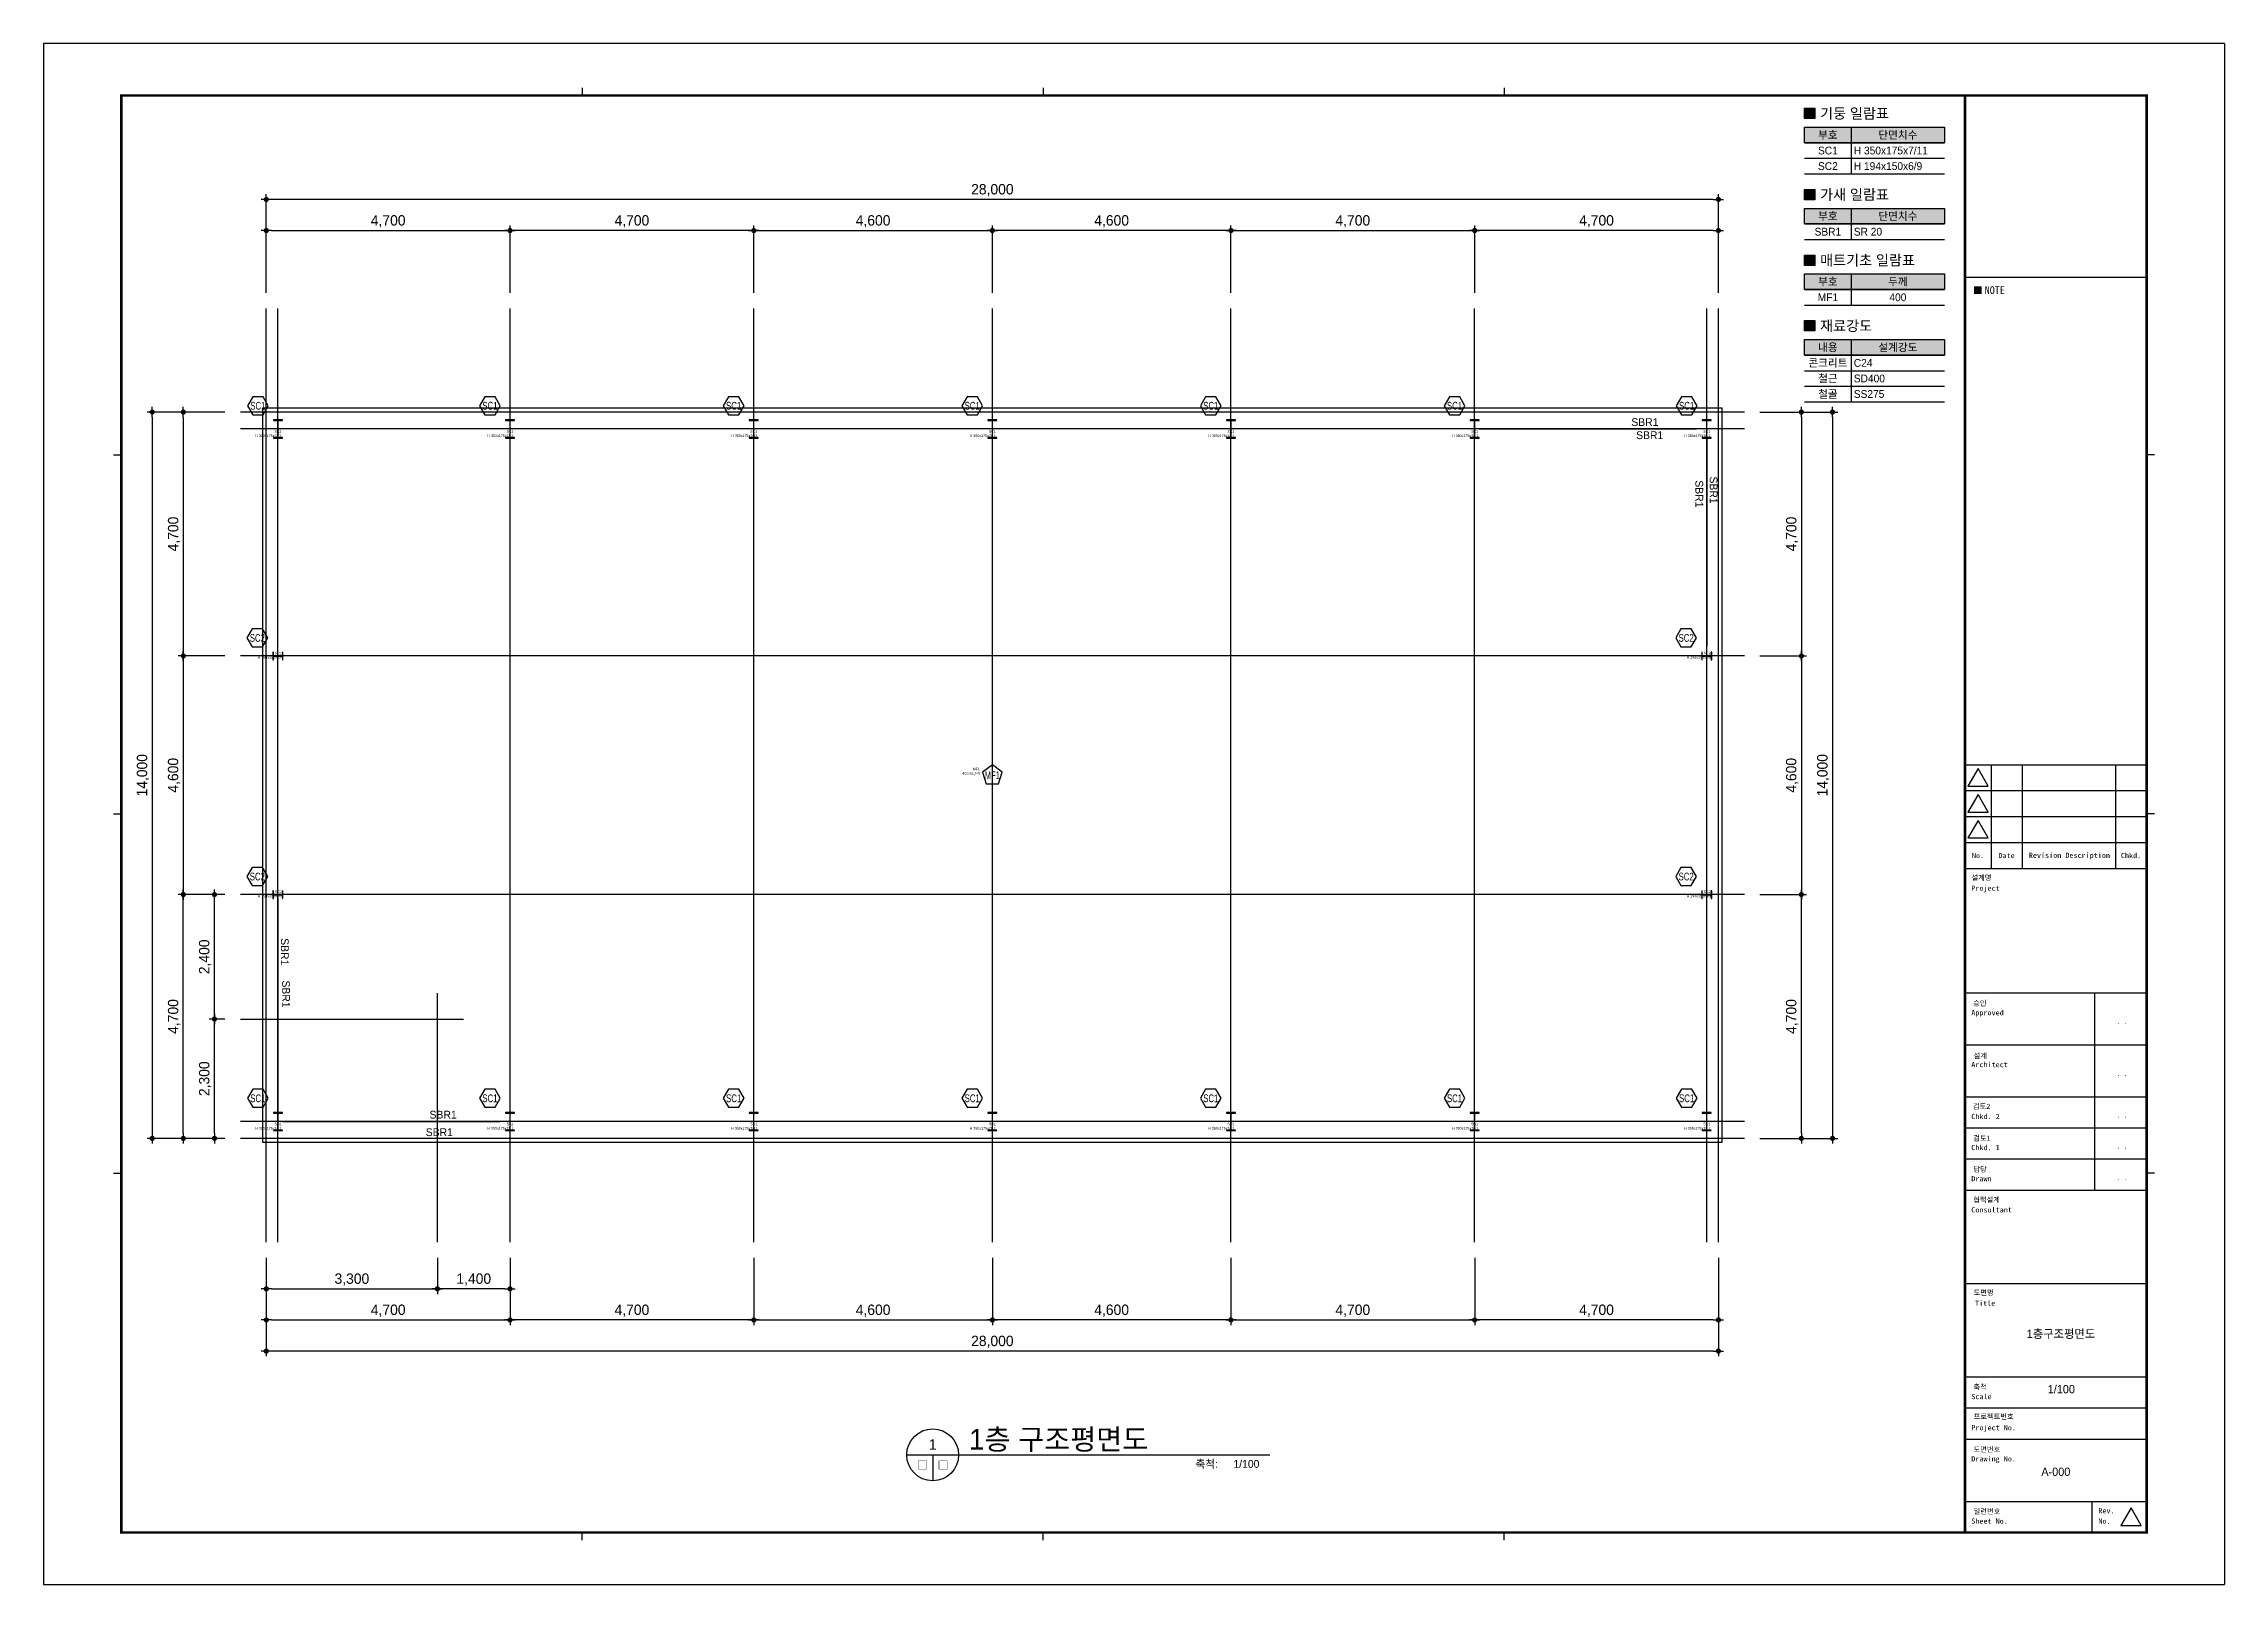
# Model space of a CAD drawing. Header units: millimetres. Extents: x 1296959 to 4552731, y -1798654 to -1542890.
# Drawn here: x 4384531 to 4426581, y -1631990 to -1602290 of the extents above; entities that cross this region are included whole.
import ezdxf
from ezdxf.enums import TextEntityAlignment as Align

# ---------------------------------------------------------------- set-up
doc = ezdxf.new("R2010")
doc.units = ezdxf.units.MM
doc.header["$LTSCALE"] = 100
doc.header["$PDMODE"] = 3
doc.header["$PDSIZE"] = 500
doc.linetypes.add('CEN', pattern=[62, 60, -1, 0, -1])
for name, color, linetype in [('G-AXIS-CEN', 1, 'CEN'), ('G-AXIS-DIM', 7, 'Continuous'), ('G-ITBL-LIN', 7, 'Continuous'), ('G-ITBL-TEX', 3, 'Continuous'), ('G-SCOLM-SEC', 40, 'Continuous'), ('G-VIEW TITLE-SYM', 7, 'Continuous'), ('S-BRACE-ELE', 70, 'Continuous'), ('S-BRACE-SYM', 7, 'Continuous'), ('S-FOOT-ELE', 7, 'Continuous'), ('S-FOOT-SYM', 7, 'Continuous'), ('S-SCOLM-SYM', 7, 'Continuous')]:
    doc.layers.add(name, color=color, linetype=linetype)
doc.layers.add('G-ITBL-HAT', color=251, linetype='Continuous', transparency=0.3)
doc.layers.add('G-SCOLM-HAT', color=251, linetype='Continuous', transparency=0.3)
for name, color, linetype, plot in [('G-MEMBGUIDE', 32, 'Continuous', False), ('G-REGION-VIEW', 145, 'Continuous', False), ('S-FOOT-BDR', 130, 'Continuous', False)]:
    doc.layers.add(name, color=color, linetype=linetype, plot=plot)
doc.styles.add('TEXT', font='')
doc.styles.add('나눔고딕', font='나눔고딕.ttf')
doc.styles.add('돋움체', font='gulim.ttc')
doc.styles.get('TEXT').set_extended_font_data('DotumChe')
doc.dimstyles.new('G-AXIS-DIM', dxfattribs={"dimtxt": 2, "dimasz": 1, "dimexe": 1, "dimexo": 1, "dimgap": 0.5, "dimtad": 1, "dimdec": 0, "dimzin": 0, "dimdsep": 46, "dimlunit": 6, "dimtxsty": '나눔고딕', "dimblk": 'DOT1', "dimcen": 1, "dimclrt": 3, "dimadec": 0, "dimazin": 0, "dimtfac": 1, "dimtdec": 0, "dimtix": 1, "dimtmove": 2, "dimatfit": 0, "dimfxl": 1, "dimtolj": 1, "dimtzin": 0, "dimarcsym": 2})

msp = doc.modelspace()

# ---------------------------------------------------------------- texts
at = {"color": 3, "style": 'TEXT'}
for s, height, p in [('NOTE', 150, (4421959.87, -1607041.64)), ('Project', 100, (4421700.99, -1618569.74)), ('Approved', 100, (4421700.99, -1620969.74)), ('Architect', 100, (4421700.99, -1621969.74)), ('Chkd. 2', 100, (4421700.99, -1622969.74)), ('Chkd. 1', 100, (4421700.99, -1623569.74)), ('Drawn', 100, (4421700.99, -1624169.74)), ('Consultant', 100, (4421700.99, -1624769.74)), ('Title', 100, (4421773.15, -1626569.74)), ('Scale', 100, (4421700.99, -1628369.74)), ('Project No.', 100, (4421700.99, -1628969.74)), ('Drawing No.', 100, (4421700.99, -1629569.74)), ('Rev.', 100, (4424150.99, -1630569.74)), ('Sheet No.', 100, (4421700.99, -1630769.74)), ('No.', 100, (4424150.99, -1630769.74))]:
    msp.add_text(s, height=height, dxfattribs=at).set_placement(p, align=Align.MIDDLE_LEFT)
at = {"color": 3}
for s, height, style, p in [('No.', 100, 'TEXT', (4421830.99, -1617939.74)), ('Date', 100, 'TEXT', (4422380.99, -1617939.74)), ('Revision Description', 100, 'TEXT', (4423592.99, -1617935.74)), ('Chkd.', 100, 'TEXT', (4424780.99, -1617939.74)), ('A-000', 160, '돋움체', (4423330.99, -1629819.31))]:
    msp.add_text(s, height=height, dxfattribs=dict(at, style=style)).set_placement(p, align=Align.MIDDLE_CENTER)
at = {"color": 3, "style": 'TEXT'}
for s, p in [('설계명', (4421702.98, -1618418.05)), ('승인', (4421735.9, -1620836.25)), ('설계', (4421744.82, -1621850.48)), ('검토2', (4421732.82, -1622824.71)), ('검토1', (4421738.59, -1623437.41)), ('담당', (4421742.4, -1624038.68)), ('협력설계', (4421737.31, -1624625.13)), ('도면명', (4421744.86, -1626415.53)), ('축척', (4421741.16, -1628233.26)), ('프로젝트번호', (4421744.88, -1628805)), ('도면번호', (4421743.45, -1629438.4)), ('일련번호', (4421745.47, -1630632.34))]:
    msp.add_text(s, height=100, dxfattribs=at).set_placement(p)
at = {"color": 3, "style": 'TEXT', "width": 0.9}
for p in [(4424605.99, -1621139.74), (4424605.99, -1622139.74), (4424605.99, -1622939.74), (4424605.99, -1623539.74), (4424605.99, -1624139.74)]:
    msp.add_text(' . . ', height=100, dxfattribs=at).set_placement(p, align=Align.MIDDLE_CENTER)
at = {"color": 3, "style": '돋움체'}
for s, p in [('1층구조평면도', (4423430.38, -1627241.59)), ('1/100', (4423437.26, -1628306.62))]:
    msp.add_text(s, height=160, dxfattribs=at).set_placement(p, align=Align.CENTER)
at = {"layer": 'G-ITBL-TEX', "ltscale": 100, "style": '돋움체'}
for s, p in [('기둥 일람표', (4418785.51, -1603534.3)), ('가새 일람표', (4418785.51, -1605100.3)), ('매트기초 일람표', (4418785.51, -1606364.7)), ('재료강도', (4418785.51, -1607629.1))]:
    msp.add_text(s, height=200, dxfattribs=at).set_placement(p, align=Align.TOP_LEFT)
for s, p in [('부호', (4418935.51, -1604050.3)), ('단면치수', (4420285.51, -1604050.3)), ('SC1', (4418935.51, -1604350.3)), ('SC2', (4418935.51, -1604650.3)), ('SBR1', (4418935.51, -1605914.7)), ('부호', (4418935.51, -1605614.7)), ('단면치수', (4420285.51, -1605614.7)), ('MF1', (4418935.51, -1607179.1)), ('부호', (4418935.51, -1606879.1)), ('두께', (4420285.51, -1606879.1)), ('400', (4420285.51, -1607179.1)), ('콘크리트', (4418935.51, -1608443.9)), ('내용', (4418935.51, -1608143.9)), ('설계강도', (4420285.51, -1608143.9)), ('철근', (4418935.51, -1608743.9)), ('철골', (4418935.51, -1609043.9))]:
    msp.add_text(s, height=150, dxfattribs=at).set_placement(p, align=Align.MIDDLE_CENTER)
for s, p in [('H 350x175x7/11', (4419435.51, -1604350.3)), ('H 194x150x6/9', (4419435.51, -1604650.3)), ('SR 20', (4419435.51, -1605914.7)), ('C24', (4419435.51, -1608443.9)), ('SD400', (4419435.51, -1608743.9)), ('SS275', (4419435.51, -1609043.9))]:
    msp.add_text(s, height=150, dxfattribs=at).set_placement(p, align=Align.MIDDLE_LEFT)
at = {"layer": 'G-MEMBGUIDE', "color": 46, "ltscale": 100, "char_height": 50, "attachment_point": 9, "style": '나눔고딕'}
for s, insert in [('SC1\\PH 350x175x7/11', (4389117.06, -1609873.21)), ('SC1\\PH 350x175x7/11', (4393592.06, -1609873.21)), ('SC1\\PH 350x175x7/11', (4398292.06, -1609873.21)), ('SC1\\PH 350x175x7/11', (4402892.06, -1609873.21)), ('SC1\\PH 350x175x7/11', (4407492.06, -1609873.21)), ('SC1\\PH 350x175x7/11', (4412192.06, -1609873.21)), ('SC1\\PH 350x175x7/11', (4416667.06, -1609873.21)), ('SC2\\PH 194x150x6/9', (4389126.56, -1614148.21)), ('SC2\\PH 194x150x6/9', (4416676.56, -1614148.21)), ('MF1\\P400,SL¡¾0', (4402584.35, -1616393.02)), ('SC2\\PH 194x150x6/9', (4389126.56, -1618748.21)), ('SC2\\PH 194x150x6/9', (4416676.56, -1618748.21)), ('SC1\\PH 350x175x7/11', (4389117.06, -1623223.21)), ('SC1\\PH 350x175x7/11', (4393592.06, -1623223.21)), ('SC1\\PH 350x175x7/11', (4398292.06, -1623223.21)), ('SC1\\PH 350x175x7/11', (4402892.06, -1623223.21)), ('SC1\\PH 350x175x7/11', (4407492.06, -1623223.21)), ('SC1\\PH 350x175x7/11', (4412192.06, -1623223.21)), ('SC1\\PH 350x175x7/11', (4416667.06, -1623223.21))]:
    msp.add_mtext(s, dxfattribs=dict(at, insert=insert))

# ---------------------------------------------------------------- blocks, each defined once
blk = doc.blocks.new('DOT1')
blk.add_line((-1, 0), (1, 0))
at = {"color": 0, "linetype": 'ByBlock', "const_width": 0.5}
blk.add_lwpolyline([(-0.25, 0, 1), (0.25, 0, 1)], format="xyb", close=True, dxfattribs=at)
blk = doc.blocks.new('*D204')
at = {"layer": 'Defpoints', "color": 0, "transparency": 16777216}
for p in [(4407425, -1625593), (4412125, -1625593), (4412125, -1626893)]:
    blk.add_point(p, dxfattribs=at)
at = {"layer": 'G-AXIS-DIM', "color": 0, "lineweight": -2, "ltscale": 100, "transparency": 16777216}
for p, q in [((4407425, -1625693), (4407425, -1626993)), ((4412125, -1625693), (4412125, -1626993)), ((4407525, -1626893), (4412025, -1626893))]:
    blk.add_line(p, q, dxfattribs=at)
at = {"layer": 'G-AXIS-DIM', "color": 0, "linetype": 'ByBlock', "lineweight": -2, "transparency": 16777216, "xscale": 100, "yscale": 100, "zscale": 100, "rotation": 180}
blk.add_blockref('DOT1', (4407425, -1626893), dxfattribs=at)
at = {"layer": 'G-AXIS-DIM', "color": 0, "linetype": 'ByBlock', "lineweight": -2, "transparency": 16777216, "xscale": 100, "yscale": 100, "zscale": 100}
blk.add_blockref('DOT1', (4412125, -1626893), dxfattribs=at)
at = {"layer": 'G-AXIS-DIM', "color": 3, "transparency": 16777216, "insert": (4409775, -1626715), "char_height": 200, "attachment_point": 5, "style": '나눔고딕'}
blk.add_mtext('\\A1;4,700', dxfattribs=at)
blk = doc.blocks.new('*D205')
at = {"layer": 'Defpoints', "color": 0, "transparency": 16777216}
for p in [(4412125, -1625593), (4416825, -1625593), (4412125, -1626893)]:
    blk.add_point(p, dxfattribs=at)
at = {"layer": 'G-AXIS-DIM', "color": 0, "lineweight": -2, "ltscale": 100, "transparency": 16777216}
for p, q in [((4412125, -1625693), (4412125, -1626993)), ((4416825, -1625693), (4416825, -1626993)), ((4416725, -1626893), (4412225, -1626893))]:
    blk.add_line(p, q, dxfattribs=at)
at = {"layer": 'G-AXIS-DIM', "color": 0, "linetype": 'ByBlock', "lineweight": -2, "transparency": 16777216, "xscale": 100, "yscale": 100, "zscale": 100, "rotation": 180}
blk.add_blockref('DOT1', (4412125, -1626893), dxfattribs=at)
at = {"layer": 'G-AXIS-DIM', "color": 0, "linetype": 'ByBlock', "lineweight": -2, "transparency": 16777216, "xscale": 100, "yscale": 100, "zscale": 100}
blk.add_blockref('DOT1', (4416825, -1626893), dxfattribs=at)
at = {"layer": 'G-AXIS-DIM', "color": 3, "transparency": 16777216, "insert": (4414475, -1626715), "char_height": 200, "attachment_point": 5, "style": '나눔고딕'}
blk.add_mtext('\\A1;4,700', dxfattribs=at)
blk = doc.blocks.new('*D206')
at = {"layer": 'Defpoints', "color": 0, "transparency": 16777216}
for p in [(4388825, -1605293), (4388825, -1607193), (4416825, -1607193)]:
    blk.add_point(p, dxfattribs=at)
at = {"layer": 'G-AXIS-DIM', "color": 0, "lineweight": -2, "ltscale": 100, "transparency": 16777216}
for p, q in [((4388825, -1607093), (4388825, -1605193)), ((4416725, -1605293), (4388925, -1605293)), ((4416825, -1607093), (4416825, -1605193))]:
    blk.add_line(p, q, dxfattribs=at)
at = {"layer": 'G-AXIS-DIM', "color": 0, "linetype": 'ByBlock', "lineweight": -2, "transparency": 16777216, "xscale": 100, "yscale": 100, "zscale": 100, "rotation": 180}
blk.add_blockref('DOT1', (4388825, -1605293), dxfattribs=at)
at = {"layer": 'G-AXIS-DIM', "color": 0, "linetype": 'ByBlock', "lineweight": -2, "transparency": 16777216, "xscale": 100, "yscale": 100, "zscale": 100}
blk.add_blockref('DOT1', (4416825, -1605293), dxfattribs=at)
at = {"layer": 'G-AXIS-DIM', "color": 3, "transparency": 16777216, "insert": (4402825, -1605115), "char_height": 200, "attachment_point": 5, "style": '나눔고딕'}
blk.add_mtext('\\A1;28,000', dxfattribs=at)
blk = doc.blocks.new('*D207')
at = {"layer": 'Defpoints', "color": 0, "transparency": 16777216}
for p in [(4402825, -1625593), (4407425, -1625593), (4402825, -1626893)]:
    blk.add_point(p, dxfattribs=at)
at = {"layer": 'G-AXIS-DIM', "color": 0, "lineweight": -2, "ltscale": 100, "transparency": 16777216}
for p, q in [((4402825, -1625693), (4402825, -1626993)), ((4407425, -1625693), (4407425, -1626993)), ((4407325, -1626893), (4402925, -1626893))]:
    blk.add_line(p, q, dxfattribs=at)
at = {"layer": 'G-AXIS-DIM', "color": 0, "linetype": 'ByBlock', "lineweight": -2, "transparency": 16777216, "xscale": 100, "yscale": 100, "zscale": 100, "rotation": 180}
blk.add_blockref('DOT1', (4402825, -1626893), dxfattribs=at)
at = {"layer": 'G-AXIS-DIM', "color": 0, "linetype": 'ByBlock', "lineweight": -2, "transparency": 16777216, "xscale": 100, "yscale": 100, "zscale": 100}
blk.add_blockref('DOT1', (4407425, -1626893), dxfattribs=at)
at = {"layer": 'G-AXIS-DIM', "color": 3, "transparency": 16777216, "insert": (4405125, -1626715), "char_height": 200, "attachment_point": 5, "style": '나눔고딕'}
blk.add_mtext('\\A1;4,600', dxfattribs=at)
blk = doc.blocks.new('*D208')
at = {"layer": 'Defpoints', "color": 0, "transparency": 16777216}
for p in [(4417525, -1609393), (4417525, -1623393), (4419025, -1623393)]:
    blk.add_point(p, dxfattribs=at)
at = {"layer": 'G-AXIS-DIM', "color": 0, "lineweight": -2, "ltscale": 100, "transparency": 16777216}
for p, q in [((4417625, -1609393), (4419125, -1609393)), ((4419025, -1609493), (4419025, -1623293)), ((4417625, -1623393), (4419125, -1623393))]:
    blk.add_line(p, q, dxfattribs=at)
at = {"layer": 'G-AXIS-DIM', "color": 0, "linetype": 'ByBlock', "lineweight": -2, "transparency": 16777216, "xscale": 100, "yscale": 100, "zscale": 100}
for p, rotation in [((4419025, -1609393), 90), ((4419025, -1623393), 270)]:
    blk.add_blockref('DOT1', p, dxfattribs=dict(at, rotation=rotation))
at = {"layer": 'G-AXIS-DIM', "color": 3, "transparency": 16777216, "insert": (4418847, -1616393), "char_height": 200, "attachment_point": 5, "rotation": 90, "style": '나눔고딕'}
blk.add_mtext('\\A1;14,000', dxfattribs=at)
blk = doc.blocks.new('*D209')
at = {"layer": 'Defpoints', "color": 0, "transparency": 16777216}
for p in [(4393525, -1625593), (4398225, -1625593), (4393525, -1626893)]:
    blk.add_point(p, dxfattribs=at)
at = {"layer": 'G-AXIS-DIM', "color": 0, "lineweight": -2, "ltscale": 100, "transparency": 16777216}
for p, q in [((4393525, -1625693), (4393525, -1626993)), ((4398225, -1625693), (4398225, -1626993)), ((4398125, -1626893), (4393625, -1626893))]:
    blk.add_line(p, q, dxfattribs=at)
at = {"layer": 'G-AXIS-DIM', "color": 0, "linetype": 'ByBlock', "lineweight": -2, "transparency": 16777216, "xscale": 100, "yscale": 100, "zscale": 100, "rotation": 180}
blk.add_blockref('DOT1', (4393525, -1626893), dxfattribs=at)
at = {"layer": 'G-AXIS-DIM', "color": 0, "linetype": 'ByBlock', "lineweight": -2, "transparency": 16777216, "xscale": 100, "yscale": 100, "zscale": 100}
blk.add_blockref('DOT1', (4398225, -1626893), dxfattribs=at)
at = {"layer": 'G-AXIS-DIM', "color": 3, "transparency": 16777216, "insert": (4395875, -1626715), "char_height": 200, "attachment_point": 5, "style": '나눔고딕'}
blk.add_mtext('\\A1;4,700', dxfattribs=at)
blk = doc.blocks.new('*D210')
at = {"layer": 'Defpoints', "color": 0, "transparency": 16777216}
for p in [(4388125, -1609393), (4386625, -1623393), (4388125, -1623393)]:
    blk.add_point(p, dxfattribs=at)
at = {"layer": 'G-AXIS-DIM', "color": 0, "lineweight": -2, "ltscale": 100, "transparency": 16777216}
for p, q in [((4388025, -1609393), (4386525, -1609393)), ((4386625, -1609493), (4386625, -1623293)), ((4388025, -1623393), (4386525, -1623393))]:
    blk.add_line(p, q, dxfattribs=at)
at = {"layer": 'G-AXIS-DIM', "color": 0, "linetype": 'ByBlock', "lineweight": -2, "transparency": 16777216, "xscale": 100, "yscale": 100, "zscale": 100}
for p, rotation in [((4386625, -1609393), 90), ((4386625, -1623393), 270)]:
    blk.add_blockref('DOT1', p, dxfattribs=dict(at, rotation=rotation))
at = {"layer": 'G-AXIS-DIM', "color": 3, "transparency": 16777216, "insert": (4386447, -1616393), "char_height": 200, "attachment_point": 5, "rotation": 90, "style": '나눔고딕'}
blk.add_mtext('\\A1;14,000', dxfattribs=at)
blk = doc.blocks.new('*D211')
at = {"layer": 'Defpoints', "color": 0, "transparency": 16777216}
for p in [(4388825, -1625593), (4393525, -1625593), (4393525, -1626893)]:
    blk.add_point(p, dxfattribs=at)
at = {"layer": 'G-AXIS-DIM', "color": 0, "lineweight": -2, "ltscale": 100, "transparency": 16777216}
for p, q in [((4388825, -1625693), (4388825, -1626993)), ((4393525, -1625693), (4393525, -1626993)), ((4388925, -1626893), (4393425, -1626893))]:
    blk.add_line(p, q, dxfattribs=at)
at = {"layer": 'G-AXIS-DIM', "color": 0, "linetype": 'ByBlock', "lineweight": -2, "transparency": 16777216, "xscale": 100, "yscale": 100, "zscale": 100, "rotation": 180}
blk.add_blockref('DOT1', (4388825, -1626893), dxfattribs=at)
at = {"layer": 'G-AXIS-DIM', "color": 0, "linetype": 'ByBlock', "lineweight": -2, "transparency": 16777216, "xscale": 100, "yscale": 100, "zscale": 100}
blk.add_blockref('DOT1', (4393525, -1626893), dxfattribs=at)
at = {"layer": 'G-AXIS-DIM', "color": 3, "transparency": 16777216, "insert": (4391175, -1626715), "char_height": 200, "attachment_point": 5, "style": '나눔고딕'}
blk.add_mtext('\\A1;4,700', dxfattribs=at)
blk = doc.blocks.new('*D212')
at = {"layer": 'Defpoints', "color": 0, "transparency": 16777216}
for p in [(4412125, -1605893), (4407425, -1607193), (4412125, -1607193)]:
    blk.add_point(p, dxfattribs=at)
at = {"layer": 'G-AXIS-DIM', "color": 0, "lineweight": -2, "ltscale": 100, "transparency": 16777216}
for p, q in [((4407425, -1607093), (4407425, -1605793)), ((4412125, -1607093), (4412125, -1605793)), ((4407525, -1605893), (4412025, -1605893))]:
    blk.add_line(p, q, dxfattribs=at)
at = {"layer": 'G-AXIS-DIM', "color": 0, "linetype": 'ByBlock', "lineweight": -2, "transparency": 16777216, "xscale": 100, "yscale": 100, "zscale": 100, "rotation": 180}
blk.add_blockref('DOT1', (4407425, -1605893), dxfattribs=at)
at = {"layer": 'G-AXIS-DIM', "color": 0, "linetype": 'ByBlock', "lineweight": -2, "transparency": 16777216, "xscale": 100, "yscale": 100, "zscale": 100}
blk.add_blockref('DOT1', (4412125, -1605893), dxfattribs=at)
at = {"layer": 'G-AXIS-DIM', "color": 3, "transparency": 16777216, "insert": (4409775, -1605715), "char_height": 200, "attachment_point": 5, "style": '나눔고딕'}
blk.add_mtext('\\A1;4,700', dxfattribs=at)
blk = doc.blocks.new('*D213')
at = {"layer": 'Defpoints', "color": 0, "transparency": 16777216}
for p in [(4398225, -1625593), (4402825, -1625593), (4402825, -1626893)]:
    blk.add_point(p, dxfattribs=at)
at = {"layer": 'G-AXIS-DIM', "color": 0, "lineweight": -2, "ltscale": 100, "transparency": 16777216}
for p, q in [((4398225, -1625693), (4398225, -1626993)), ((4402825, -1625693), (4402825, -1626993)), ((4398325, -1626893), (4402725, -1626893))]:
    blk.add_line(p, q, dxfattribs=at)
at = {"layer": 'G-AXIS-DIM', "color": 0, "linetype": 'ByBlock', "lineweight": -2, "transparency": 16777216, "xscale": 100, "yscale": 100, "zscale": 100, "rotation": 180}
blk.add_blockref('DOT1', (4398225, -1626893), dxfattribs=at)
at = {"layer": 'G-AXIS-DIM', "color": 0, "linetype": 'ByBlock', "lineweight": -2, "transparency": 16777216, "xscale": 100, "yscale": 100, "zscale": 100}
blk.add_blockref('DOT1', (4402825, -1626893), dxfattribs=at)
at = {"layer": 'G-AXIS-DIM', "color": 3, "transparency": 16777216, "insert": (4400525, -1626715), "char_height": 200, "attachment_point": 5, "style": '나눔고딕'}
blk.add_mtext('\\A1;4,600', dxfattribs=at)
blk = doc.blocks.new('*D214')
at = {"layer": 'Defpoints', "color": 0, "transparency": 16777216}
for p in [(4412125, -1605893), (4412125, -1607193), (4416825, -1607193)]:
    blk.add_point(p, dxfattribs=at)
at = {"layer": 'G-AXIS-DIM', "color": 0, "lineweight": -2, "ltscale": 100, "transparency": 16777216}
for p, q in [((4412125, -1607093), (4412125, -1605793)), ((4416825, -1607093), (4416825, -1605793)), ((4416725, -1605893), (4412225, -1605893))]:
    blk.add_line(p, q, dxfattribs=at)
at = {"layer": 'G-AXIS-DIM', "color": 0, "linetype": 'ByBlock', "lineweight": -2, "transparency": 16777216, "xscale": 100, "yscale": 100, "zscale": 100, "rotation": 180}
blk.add_blockref('DOT1', (4412125, -1605893), dxfattribs=at)
at = {"layer": 'G-AXIS-DIM', "color": 0, "linetype": 'ByBlock', "lineweight": -2, "transparency": 16777216, "xscale": 100, "yscale": 100, "zscale": 100}
blk.add_blockref('DOT1', (4416825, -1605893), dxfattribs=at)
at = {"layer": 'G-AXIS-DIM', "color": 3, "transparency": 16777216, "insert": (4414475, -1605715), "char_height": 200, "attachment_point": 5, "style": '나눔고딕'}
blk.add_mtext('\\A1;4,700', dxfattribs=at)
blk = doc.blocks.new('*D215')
at = {"layer": 'Defpoints', "color": 0, "transparency": 16777216}
for p in [(4402825, -1605893), (4402825, -1607193), (4407425, -1607193)]:
    blk.add_point(p, dxfattribs=at)
at = {"layer": 'G-AXIS-DIM', "color": 0, "lineweight": -2, "ltscale": 100, "transparency": 16777216}
for p, q in [((4402825, -1607093), (4402825, -1605793)), ((4407425, -1607093), (4407425, -1605793)), ((4407325, -1605893), (4402925, -1605893))]:
    blk.add_line(p, q, dxfattribs=at)
at = {"layer": 'G-AXIS-DIM', "color": 0, "linetype": 'ByBlock', "lineweight": -2, "transparency": 16777216, "xscale": 100, "yscale": 100, "zscale": 100, "rotation": 180}
blk.add_blockref('DOT1', (4402825, -1605893), dxfattribs=at)
at = {"layer": 'G-AXIS-DIM', "color": 0, "linetype": 'ByBlock', "lineweight": -2, "transparency": 16777216, "xscale": 100, "yscale": 100, "zscale": 100}
blk.add_blockref('DOT1', (4407425, -1605893), dxfattribs=at)
at = {"layer": 'G-AXIS-DIM', "color": 3, "transparency": 16777216, "insert": (4405125, -1605715), "char_height": 200, "attachment_point": 5, "style": '나눔고딕'}
blk.add_mtext('\\A1;4,600', dxfattribs=at)
blk = doc.blocks.new('*D216')
at = {"layer": 'Defpoints', "color": 0, "transparency": 16777216}
for p in [(4393525, -1605893), (4393525, -1607193), (4398225, -1607193)]:
    blk.add_point(p, dxfattribs=at)
at = {"layer": 'G-AXIS-DIM', "color": 0, "lineweight": -2, "ltscale": 100, "transparency": 16777216}
for p, q in [((4393525, -1607093), (4393525, -1605793)), ((4398225, -1607093), (4398225, -1605793)), ((4398125, -1605893), (4393625, -1605893))]:
    blk.add_line(p, q, dxfattribs=at)
at = {"layer": 'G-AXIS-DIM', "color": 0, "linetype": 'ByBlock', "lineweight": -2, "transparency": 16777216, "xscale": 100, "yscale": 100, "zscale": 100, "rotation": 180}
blk.add_blockref('DOT1', (4393525, -1605893), dxfattribs=at)
at = {"layer": 'G-AXIS-DIM', "color": 0, "linetype": 'ByBlock', "lineweight": -2, "transparency": 16777216, "xscale": 100, "yscale": 100, "zscale": 100}
blk.add_blockref('DOT1', (4398225, -1605893), dxfattribs=at)
at = {"layer": 'G-AXIS-DIM', "color": 3, "transparency": 16777216, "insert": (4395875, -1605715), "char_height": 200, "attachment_point": 5, "style": '나눔고딕'}
blk.add_mtext('\\A1;4,700', dxfattribs=at)
blk = doc.blocks.new('*D217')
at = {"layer": 'Defpoints', "color": 0, "transparency": 16777216}
for p in [(4393525, -1605893), (4388825, -1607193), (4393525, -1607193)]:
    blk.add_point(p, dxfattribs=at)
at = {"layer": 'G-AXIS-DIM', "color": 0, "lineweight": -2, "ltscale": 100, "transparency": 16777216}
for p, q in [((4388825, -1607093), (4388825, -1605793)), ((4393525, -1607093), (4393525, -1605793)), ((4388925, -1605893), (4393425, -1605893))]:
    blk.add_line(p, q, dxfattribs=at)
at = {"layer": 'G-AXIS-DIM', "color": 0, "linetype": 'ByBlock', "lineweight": -2, "transparency": 16777216, "xscale": 100, "yscale": 100, "zscale": 100, "rotation": 180}
blk.add_blockref('DOT1', (4388825, -1605893), dxfattribs=at)
at = {"layer": 'G-AXIS-DIM', "color": 0, "linetype": 'ByBlock', "lineweight": -2, "transparency": 16777216, "xscale": 100, "yscale": 100, "zscale": 100}
blk.add_blockref('DOT1', (4393525, -1605893), dxfattribs=at)
at = {"layer": 'G-AXIS-DIM', "color": 3, "transparency": 16777216, "insert": (4391175, -1605715), "char_height": 200, "attachment_point": 5, "style": '나눔고딕'}
blk.add_mtext('\\A1;4,700', dxfattribs=at)
blk = doc.blocks.new('*D218')
at = {"layer": 'Defpoints', "color": 0, "transparency": 16777216}
for p in [(4402825, -1605893), (4398225, -1607193), (4402825, -1607193)]:
    blk.add_point(p, dxfattribs=at)
at = {"layer": 'G-AXIS-DIM', "color": 0, "lineweight": -2, "ltscale": 100, "transparency": 16777216}
for p, q in [((4398225, -1607093), (4398225, -1605793)), ((4402825, -1607093), (4402825, -1605793)), ((4398325, -1605893), (4402725, -1605893))]:
    blk.add_line(p, q, dxfattribs=at)
at = {"layer": 'G-AXIS-DIM', "color": 0, "linetype": 'ByBlock', "lineweight": -2, "transparency": 16777216, "xscale": 100, "yscale": 100, "zscale": 100, "rotation": 180}
blk.add_blockref('DOT1', (4398225, -1605893), dxfattribs=at)
at = {"layer": 'G-AXIS-DIM', "color": 0, "linetype": 'ByBlock', "lineweight": -2, "transparency": 16777216, "xscale": 100, "yscale": 100, "zscale": 100}
blk.add_blockref('DOT1', (4402825, -1605893), dxfattribs=at)
at = {"layer": 'G-AXIS-DIM', "color": 3, "transparency": 16777216, "insert": (4400525, -1605715), "char_height": 200, "attachment_point": 5, "style": '나눔고딕'}
blk.add_mtext('\\A1;4,600', dxfattribs=at)
blk = doc.blocks.new('*D219')
at = {"layer": 'Defpoints', "color": 0, "transparency": 16777216}
for p in [(4388125, -1614093), (4387225, -1618693), (4388125, -1618693)]:
    blk.add_point(p, dxfattribs=at)
at = {"layer": 'G-AXIS-DIM', "color": 0, "lineweight": -2, "ltscale": 100, "transparency": 16777216}
for p, q in [((4388025, -1614093), (4387125, -1614093)), ((4387225, -1614193), (4387225, -1618593)), ((4388025, -1618693), (4387125, -1618693))]:
    blk.add_line(p, q, dxfattribs=at)
at = {"layer": 'G-AXIS-DIM', "color": 0, "linetype": 'ByBlock', "lineweight": -2, "transparency": 16777216, "xscale": 100, "yscale": 100, "zscale": 100}
for p, rotation in [((4387225, -1614093), 90), ((4387225, -1618693), 270)]:
    blk.add_blockref('DOT1', p, dxfattribs=dict(at, rotation=rotation))
at = {"layer": 'G-AXIS-DIM', "color": 3, "transparency": 16777216, "insert": (4387046, -1616393), "char_height": 200, "attachment_point": 5, "rotation": 90, "style": '나눔고딕'}
blk.add_mtext('\\A1;4,600', dxfattribs=at)
blk = doc.blocks.new('*D220')
at = {"layer": 'Defpoints', "color": 0, "transparency": 16777216}
for p in [(4388125, -1609393), (4387225, -1614093), (4388125, -1614093)]:
    blk.add_point(p, dxfattribs=at)
at = {"layer": 'G-AXIS-DIM', "color": 0, "lineweight": -2, "ltscale": 100, "transparency": 16777216}
for p, q in [((4388025, -1609393), (4387125, -1609393)), ((4387225, -1609493), (4387225, -1613993)), ((4388025, -1614093), (4387125, -1614093))]:
    blk.add_line(p, q, dxfattribs=at)
at = {"layer": 'G-AXIS-DIM', "color": 0, "linetype": 'ByBlock', "lineweight": -2, "transparency": 16777216, "xscale": 100, "yscale": 100, "zscale": 100}
for p, rotation in [((4387225, -1609393), 90), ((4387225, -1614093), 270)]:
    blk.add_blockref('DOT1', p, dxfattribs=dict(at, rotation=rotation))
at = {"layer": 'G-AXIS-DIM', "color": 3, "transparency": 16777216, "insert": (4387047, -1611743), "char_height": 200, "attachment_point": 5, "rotation": 90, "style": '나눔고딕'}
blk.add_mtext('\\A1;4,700', dxfattribs=at)
blk = doc.blocks.new('*D221')
at = {"layer": 'Defpoints', "color": 0, "transparency": 16777216}
for p in [(4387225, -1618693), (4388125, -1618693), (4388125, -1623393)]:
    blk.add_point(p, dxfattribs=at)
at = {"layer": 'G-AXIS-DIM', "color": 0, "lineweight": -2, "ltscale": 100, "transparency": 16777216}
for p, q in [((4388025, -1618693), (4387125, -1618693)), ((4387225, -1623293), (4387225, -1618793)), ((4388025, -1623393), (4387125, -1623393))]:
    blk.add_line(p, q, dxfattribs=at)
at = {"layer": 'G-AXIS-DIM', "color": 0, "linetype": 'ByBlock', "lineweight": -2, "transparency": 16777216, "xscale": 100, "yscale": 100, "zscale": 100}
for p, rotation in [((4387225, -1618693), 90), ((4387225, -1623393), 270)]:
    blk.add_blockref('DOT1', p, dxfattribs=dict(at, rotation=rotation))
at = {"layer": 'G-AXIS-DIM', "color": 3, "transparency": 16777216, "insert": (4387047, -1621043), "char_height": 200, "attachment_point": 5, "rotation": 90, "style": '나눔고딕'}
blk.add_mtext('\\A1;4,700', dxfattribs=at)
blk = doc.blocks.new('*D222')
at = {"layer": 'Defpoints', "color": 0, "transparency": 16777216}
for p in [(4417525, -1614093), (4417525, -1618693), (4418425, -1618693)]:
    blk.add_point(p, dxfattribs=at)
at = {"layer": 'G-AXIS-DIM', "color": 0, "lineweight": -2, "ltscale": 100, "transparency": 16777216}
for p, q in [((4417625, -1614093), (4418525, -1614093)), ((4418425, -1614193), (4418425, -1618593)), ((4417625, -1618693), (4418525, -1618693))]:
    blk.add_line(p, q, dxfattribs=at)
at = {"layer": 'G-AXIS-DIM', "color": 0, "linetype": 'ByBlock', "lineweight": -2, "transparency": 16777216, "xscale": 100, "yscale": 100, "zscale": 100}
for p, rotation in [((4418425, -1614093), 90), ((4418425, -1618693), 270)]:
    blk.add_blockref('DOT1', p, dxfattribs=dict(at, rotation=rotation))
at = {"layer": 'G-AXIS-DIM', "color": 3, "transparency": 16777216, "insert": (4418246, -1616393), "char_height": 200, "attachment_point": 5, "rotation": 90, "style": '나눔고딕'}
blk.add_mtext('\\A1;4,600', dxfattribs=at)
blk = doc.blocks.new('*D223')
at = {"layer": 'Defpoints', "color": 0, "transparency": 16777216}
for p in [(4417525, -1609393), (4417525, -1614093), (4418425, -1614093)]:
    blk.add_point(p, dxfattribs=at)
at = {"layer": 'G-AXIS-DIM', "color": 0, "lineweight": -2, "ltscale": 100, "transparency": 16777216}
for p, q in [((4417625, -1609393), (4418525, -1609393)), ((4418425, -1609493), (4418425, -1613993)), ((4417625, -1614093), (4418525, -1614093))]:
    blk.add_line(p, q, dxfattribs=at)
at = {"layer": 'G-AXIS-DIM', "color": 0, "linetype": 'ByBlock', "lineweight": -2, "transparency": 16777216, "xscale": 100, "yscale": 100, "zscale": 100}
for p, rotation in [((4418425, -1609393), 90), ((4418425, -1614093), 270)]:
    blk.add_blockref('DOT1', p, dxfattribs=dict(at, rotation=rotation))
at = {"layer": 'G-AXIS-DIM', "color": 3, "transparency": 16777216, "insert": (4418247, -1611743), "char_height": 200, "attachment_point": 5, "rotation": 90, "style": '나눔고딕'}
blk.add_mtext('\\A1;4,700', dxfattribs=at)
blk = doc.blocks.new('*D224')
at = {"layer": 'Defpoints', "color": 0, "transparency": 16777216}
for p in [(4417525, -1618693), (4418425, -1618693), (4417525, -1623393)]:
    blk.add_point(p, dxfattribs=at)
at = {"layer": 'G-AXIS-DIM', "color": 0, "lineweight": -2, "ltscale": 100, "transparency": 16777216}
for p, q in [((4417625, -1618693), (4418525, -1618693)), ((4418425, -1623293), (4418425, -1618793)), ((4417625, -1623393), (4418525, -1623393))]:
    blk.add_line(p, q, dxfattribs=at)
at = {"layer": 'G-AXIS-DIM', "color": 0, "linetype": 'ByBlock', "lineweight": -2, "transparency": 16777216, "xscale": 100, "yscale": 100, "zscale": 100}
for p, rotation in [((4418425, -1618693), 90), ((4418425, -1623393), 270)]:
    blk.add_blockref('DOT1', p, dxfattribs=dict(at, rotation=rotation))
at = {"layer": 'G-AXIS-DIM', "color": 3, "transparency": 16777216, "insert": (4418247, -1621043), "char_height": 200, "attachment_point": 5, "rotation": 90, "style": '나눔고딕'}
blk.add_mtext('\\A1;4,700', dxfattribs=at)
blk = doc.blocks.new('*D225')
at = {"layer": 'Defpoints', "color": 0, "transparency": 16777216}
for p in [(4388825, -1625593), (4416825, -1625593), (4388825, -1627493)]:
    blk.add_point(p, dxfattribs=at)
at = {"layer": 'G-AXIS-DIM', "color": 0, "lineweight": -2, "ltscale": 100, "transparency": 16777216}
for p, q in [((4388825, -1625693), (4388825, -1627593)), ((4416825, -1625693), (4416825, -1627593)), ((4416725, -1627493), (4388925, -1627493))]:
    blk.add_line(p, q, dxfattribs=at)
at = {"layer": 'G-AXIS-DIM', "color": 0, "linetype": 'ByBlock', "lineweight": -2, "transparency": 16777216, "xscale": 100, "yscale": 100, "zscale": 100, "rotation": 180}
blk.add_blockref('DOT1', (4388825, -1627493), dxfattribs=at)
at = {"layer": 'G-AXIS-DIM', "color": 0, "linetype": 'ByBlock', "lineweight": -2, "transparency": 16777216, "xscale": 100, "yscale": 100, "zscale": 100}
blk.add_blockref('DOT1', (4416825, -1627493), dxfattribs=at)
at = {"layer": 'G-AXIS-DIM', "color": 3, "transparency": 16777216, "insert": (4402825, -1627315), "char_height": 200, "attachment_point": 5, "style": '나눔고딕'}
blk.add_mtext('\\A1;28,000', dxfattribs=at)
blk = doc.blocks.new('S-MEMBER GROUP-SYM 02', base_point=(33208.94, -9998.04))
blk.add_lwpolyline([(33209.94, -9999.77), (33210.94, -9998.04), (33209.94, -9996.31), (33207.94, -9996.31), (33206.94, -9998.04), (33207.94, -9999.77)], close=True)
at = {"color": 3, "style": '나눔고딕', "width": 0.75}
blk.add_attdef('□', text='', height=1.5, dxfattribs=at).set_placement((33208.94, -9998.04), align=Align.MIDDLE_CENTER)
blk = doc.blocks.new('S-MEMBER GROUP-SYM 11', base_point=(59725, 17575))
at = {"color": 3, "ltscale": 10000, "style": '나눔고딕'}
blk.add_attdef('□', text='', height=1.5, dxfattribs=at).set_placement((59725, 17575), align=Align.MIDDLE_CENTER)
blk = doc.blocks.new('S-MEMBER-GROUP-SYM 01', base_point=(51320, -1173))
blk.add_lwpolyline([(51321.18, -1174.62), (51321.9, -1172.38), (51320, -1171), (51318.1, -1172.38), (51318.82, -1174.62)], close=True)
at = {"color": 3, "style": '나눔고딕', "width": 0.75}
blk.add_attdef('□', text='', height=1.5, dxfattribs=at).set_placement((51320, -1173), align=Align.MIDDLE_CENTER)
blk = doc.blocks.new('G-VIEW TITLE-SYM 03', base_point=(235, 70))
for p, q in [((230, 70), (240, 70)), ((235, 70), (235, 65)), ((240, 70), (300, 70))]:
    blk.add_line(p, q)
blk.add_circle((235, 70), 5)
at = {"color": 3, "linetype": 'Continuous', "style": '나눔고딕'}
blk.add_text('축척:', height=1.5, dxfattribs=at).set_placement((290, 69), align=Align.TOP_RIGHT)
for height, p in [(2, (235, 72)), (1.5, (233, 68)), (1.5, (237, 68))]:
    blk.add_attdef('ㅁㅁ', text='', height=height, dxfattribs=at).set_placement(p, align=Align.MIDDLE_CENTER)
blk.add_attdef('ㅁㅁㅁㅁ', (242, 71), '', height=4, dxfattribs=at)
blk.add_attdef('ㅁㅁ', text='', height=1.5, dxfattribs=at).set_placement((298, 69), align=Align.TOP_RIGHT)
blk = doc.blocks.new('*D317')
at = {"layer": 'Defpoints', "color": 0, "transparency": 16777216}
for p in [(4388825, -1625593), (4392125, -1625593), (4392125, -1626293)]:
    blk.add_point(p, dxfattribs=at)
at = {"layer": 'G-AXIS-DIM', "color": 0, "lineweight": -2, "ltscale": 100, "transparency": 16777216}
for p, q in [((4388825, -1625693), (4388825, -1626393)), ((4392125, -1625693), (4392125, -1626393)), ((4388925, -1626293), (4392025, -1626293))]:
    blk.add_line(p, q, dxfattribs=at)
at = {"layer": 'G-AXIS-DIM', "color": 0, "linetype": 'ByBlock', "lineweight": -2, "transparency": 16777216, "xscale": 100, "yscale": 100, "zscale": 100, "rotation": 180}
blk.add_blockref('DOT1', (4388825, -1626293), dxfattribs=at)
at = {"layer": 'G-AXIS-DIM', "color": 0, "linetype": 'ByBlock', "lineweight": -2, "transparency": 16777216, "xscale": 100, "yscale": 100, "zscale": 100}
blk.add_blockref('DOT1', (4392125, -1626293), dxfattribs=at)
at = {"layer": 'G-AXIS-DIM', "color": 3, "transparency": 16777216, "insert": (4390475, -1626115), "char_height": 200, "attachment_point": 5, "style": '나눔고딕'}
blk.add_mtext('\\A1;3,300', dxfattribs=at)
blk = doc.blocks.new('*D318')
at = {"layer": 'Defpoints', "color": 0, "transparency": 16777216}
for p in [(4392125, -1625593), (4393525, -1625593), (4392125, -1626293)]:
    blk.add_point(p, dxfattribs=at)
at = {"layer": 'G-AXIS-DIM', "color": 0, "lineweight": -2, "ltscale": 100, "transparency": 16777216}
for p, q in [((4392125, -1625693), (4392125, -1626393)), ((4393525, -1625693), (4393525, -1626393)), ((4393425, -1626293), (4392225, -1626293))]:
    blk.add_line(p, q, dxfattribs=at)
at = {"layer": 'G-AXIS-DIM', "color": 0, "linetype": 'ByBlock', "lineweight": -2, "transparency": 16777216, "xscale": 100, "yscale": 100, "zscale": 100, "rotation": 180}
blk.add_blockref('DOT1', (4392125, -1626293), dxfattribs=at)
at = {"layer": 'G-AXIS-DIM', "color": 0, "linetype": 'ByBlock', "lineweight": -2, "transparency": 16777216, "xscale": 100, "yscale": 100, "zscale": 100}
blk.add_blockref('DOT1', (4393525, -1626293), dxfattribs=at)
at = {"layer": 'G-AXIS-DIM', "color": 3, "transparency": 16777216, "insert": (4392825, -1626115), "char_height": 200, "attachment_point": 5, "style": '나눔고딕'}
blk.add_mtext('\\A1;1,400', dxfattribs=at)
blk = doc.blocks.new('*D319')
at = {"layer": 'Defpoints', "color": 0, "transparency": 16777216}
for p in [(4387825, -1621093), (4388125, -1621093), (4388125, -1623393)]:
    blk.add_point(p, dxfattribs=at)
at = {"layer": 'G-AXIS-DIM', "color": 0, "lineweight": -2, "ltscale": 100, "transparency": 16777216}
for p, q in [((4388025, -1621093), (4387725, -1621093)), ((4387825, -1623293), (4387825, -1621193)), ((4388025, -1623393), (4387725, -1623393))]:
    blk.add_line(p, q, dxfattribs=at)
at = {"layer": 'G-AXIS-DIM', "color": 0, "linetype": 'ByBlock', "lineweight": -2, "transparency": 16777216, "xscale": 100, "yscale": 100, "zscale": 100}
for p, rotation in [((4387825, -1621093), 90), ((4387825, -1623393), 270)]:
    blk.add_blockref('DOT1', p, dxfattribs=dict(at, rotation=rotation))
at = {"layer": 'G-AXIS-DIM', "color": 3, "transparency": 16777216, "insert": (4387646, -1622243), "char_height": 200, "attachment_point": 5, "rotation": 90, "style": '나눔고딕'}
blk.add_mtext('\\A1;2,300', dxfattribs=at)
blk = doc.blocks.new('*D320')
at = {"layer": 'Defpoints', "color": 0, "transparency": 16777216}
for p in [(4387825, -1618693), (4388125, -1618693), (4388125, -1621093)]:
    blk.add_point(p, dxfattribs=at)
at = {"layer": 'G-AXIS-DIM', "color": 0, "lineweight": -2, "ltscale": 100, "transparency": 16777216}
for p, q in [((4388025, -1618693), (4387725, -1618693)), ((4387825, -1620993), (4387825, -1618793)), ((4388025, -1621093), (4387725, -1621093))]:
    blk.add_line(p, q, dxfattribs=at)
at = {"layer": 'G-AXIS-DIM', "color": 0, "linetype": 'ByBlock', "lineweight": -2, "transparency": 16777216, "xscale": 100, "yscale": 100, "zscale": 100}
for p, rotation in [((4387825, -1618693), 90), ((4387825, -1621093), 270)]:
    blk.add_blockref('DOT1', p, dxfattribs=dict(at, rotation=rotation))
at = {"layer": 'G-AXIS-DIM', "color": 3, "transparency": 16777216, "insert": (4387646, -1619893), "char_height": 200, "attachment_point": 5, "rotation": 90, "style": '나눔고딕'}
blk.add_mtext('\\A1;2,400', dxfattribs=at)

# ---------------------------------------------------------------- dimensions: what is measured, and where the dimension line sits
at = {"layer": 'G-AXIS-DIM', "ltscale": 100}
for base, p1, p2, angle, picture, middle in [((4388824.56, -1605293.21), (4416824.56, -1607193.21), (4388824.56, -1607193.21), 180, '*D206', (4402824.56, -1605115.03)), ((4393524.56, -1605893.21), (4388824.56, -1607193.21), (4393524.56, -1607193.21), 180, '*D217', (4391174.56, -1605715.32)), ((4393524.56, -1605893.21), (4398224.56, -1607193.21), (4393524.56, -1607193.21), 180, '*D216', (4395874.56, -1605715.32)), ((4402824.56, -1605893.21), (4398224.56, -1607193.21), (4402824.56, -1607193.21), 180, '*D218', (4400524.56, -1605715.03)), ((4402824.56, -1605893.21), (4407424.56, -1607193.21), (4402824.56, -1607193.21), 180, '*D215', (4405124.56, -1605715.03)), ((4412124.56, -1605893.21), (4407424.56, -1607193.21), (4412124.56, -1607193.21), 180, '*D212', (4409774.56, -1605715.32)), ((4412124.56, -1605893.21), (4416824.56, -1607193.21), (4412124.56, -1607193.21), 180, '*D214', (4414474.56, -1605715.32)), ((4386624.56, -1623393.21), (4388124.56, -1609393.21), (4388124.56, -1623393.21), 90, '*D210', (4386446.66, -1616393.21)), ((4387224.56, -1614093.21), (4388124.56, -1609393.21), (4388124.56, -1614093.21), 90, '*D220', (4387046.66, -1611743.21)), ((4419024.56, -1623393.21), (4417524.56, -1609393.21), (4417524.56, -1623393.21), 90, '*D208', (4418846.66, -1616393.21)), ((4418424.56, -1614093.21), (4417524.56, -1609393.21), (4417524.56, -1614093.21), 90, '*D223', (4418246.66, -1611743.21)), ((4387224.56, -1618693.21), (4388124.56, -1614093.21), (4388124.56, -1618693.21), 90, '*D219', (4387046.38, -1616393.21)), ((4418424.56, -1618693.21), (4417524.56, -1614093.21), (4417524.56, -1618693.21), 90, '*D222', (4418246.38, -1616393.21)), ((4387224.56, -1618693.21), (4388124.56, -1623393.21), (4388124.56, -1618693.21), 90, '*D221', (4387046.66, -1621043.21)), ((4387824.56, -1618693.21), (4388124.56, -1621093.21), (4388124.56, -1618693.21), 90, '*D320', (4387646.38, -1619893.21)), ((4418424.56, -1618693.21), (4417524.56, -1623393.21), (4417524.56, -1618693.21), 90, '*D224', (4418246.66, -1621043.21)), ((4387824.56, -1621093.21), (4388124.56, -1623393.21), (4388124.56, -1621093.21), 90, '*D319', (4387646.38, -1622243.21)), ((4393524.56, -1626893.21), (4388824.56, -1625593.21), (4393524.56, -1625593.21), 180, '*D211', (4391174.56, -1626715.32)), ((4388824.56, -1627493.21), (4416824.56, -1625593.21), (4388824.56, -1625593.21), 180, '*D225', (4402824.56, -1627315.03)), ((4393524.56, -1626893.21), (4398224.56, -1625593.21), (4393524.56, -1625593.21), 180, '*D209', (4395874.56, -1626715.32)), ((4402824.56, -1626893.21), (4398224.56, -1625593.21), (4402824.56, -1625593.21), 180, '*D213', (4400524.56, -1626715.03)), ((4402824.56, -1626893.21), (4407424.56, -1625593.21), (4402824.56, -1625593.21), 180, '*D207', (4405124.56, -1626715.03)), ((4412124.56, -1626893.21), (4407424.56, -1625593.21), (4412124.56, -1625593.21), 180, '*D204', (4409774.56, -1626715.32)), ((4412124.56, -1626893.21), (4416824.56, -1625593.21), (4412124.56, -1625593.21), 180, '*D205', (4414474.56, -1626715.32))]:
    dim = msp.add_linear_dim(base=base, p1=p1, p2=p2, angle=angle, dimstyle='G-AXIS-DIM', override={"dimscale": 100, "dimlfac": 1}, dxfattribs=at)
    dim.commit()
    dim.dimension.update_dxf_attribs({"geometry": picture, "text_midpoint": middle})
for p1, picture, middle in [((4388824.56, -1625593.21), '*D317', (4390474.56, -1626115.03)), ((4393524.56, -1625593.21), '*D318', (4392824.56, -1626115.32))]:
    dim = msp.add_linear_dim(base=(4392124.56, -1626293.21), p1=p1, p2=(4392124.56, -1625593.21), dimstyle='G-AXIS-DIM', override={"dimscale": 100, "dimlfac": 1}, dxfattribs=at)
    dim.commit()
    dim.dimension.update_dxf_attribs({"geometry": picture, "text_midpoint": middle})

# ---------------------------------------------------------------- hatches: boundary and pattern name
msp.add_hatch(color=3).paths.add_polyline_path([(4421903.98, -1606966.64), (4421753.98, -1606966.64), (4421753.98, -1607116.64), (4421903.98, -1607116.64)])
msp.add_hatch(color=3).paths.add_polyline_path([(4421903.98, -1606966.64), (4421753.98, -1606966.64), (4421753.98, -1607116.64), (4421903.98, -1607116.64)])
at = {"layer": 'G-ITBL-HAT', "ltscale": 100}
for color, points in [(252, [(4418485.51, -1603534.3), (4418685.51, -1603534.3), (4418685.51, -1603734.3), (4418485.51, -1603734.3)]), (256, [(4418485.51, -1603900.3), (4421185.51, -1603900.3), (4421185.51, -1604200.3), (4418485.51, -1604200.3)]), (252, [(4418485.51, -1605100.3), (4418685.51, -1605100.3), (4418685.51, -1605300.3), (4418485.51, -1605300.3)]), (256, [(4418485.51, -1605464.7), (4421185.51, -1605464.7), (4421185.51, -1605764.7), (4418485.51, -1605764.7)]), (252, [(4418485.51, -1606364.7), (4418685.51, -1606364.7), (4418685.51, -1606564.7), (4418485.51, -1606564.7)]), (256, [(4418485.51, -1606729.1), (4421185.51, -1606729.1), (4421185.51, -1607029.1), (4418485.51, -1607029.1)]), (252, [(4418485.51, -1607629.1), (4418685.51, -1607629.1), (4418685.51, -1607829.1), (4418485.51, -1607829.1)]), (256, [(4418485.51, -1607993.9), (4421185.51, -1607993.9), (4421185.51, -1608293.9), (4418485.51, -1608293.9)])]:
    msp.add_hatch(color=color, dxfattribs=at).paths.add_polyline_path(points)
at = {"layer": 'G-SCOLM-HAT', "ltscale": 100}
for points in [[(4388962.06, -1609543.21), (4388962.06, -1609554.21), (4389046.06, -1609554.21), (4389046.06, -1609882.21), (4388962.06, -1609882.21), (4388962.06, -1609893.21), (4389137.06, -1609893.21), (4389137.06, -1609882.21), (4389053.06, -1609882.21), (4389053.06, -1609554.21), (4389137.06, -1609554.21), (4389137.06, -1609543.21)], [(4393437.06, -1609543.21), (4393437.06, -1609554.21), (4393521.06, -1609554.21), (4393521.06, -1609882.21), (4393437.06, -1609882.21), (4393437.06, -1609893.21), (4393612.06, -1609893.21), (4393612.06, -1609882.21), (4393528.06, -1609882.21), (4393528.06, -1609554.21), (4393612.06, -1609554.21), (4393612.06, -1609543.21)], [(4398137.06, -1609543.21), (4398137.06, -1609554.21), (4398221.06, -1609554.21), (4398221.06, -1609882.21), (4398137.06, -1609882.21), (4398137.06, -1609893.21), (4398312.06, -1609893.21), (4398312.06, -1609882.21), (4398228.06, -1609882.21), (4398228.06, -1609554.21), (4398312.06, -1609554.21), (4398312.06, -1609543.21)], [(4402737.06, -1609543.21), (4402737.06, -1609554.21), (4402821.06, -1609554.21), (4402821.06, -1609882.21), (4402737.06, -1609882.21), (4402737.06, -1609893.21), (4402912.06, -1609893.21), (4402912.06, -1609882.21), (4402828.06, -1609882.21), (4402828.06, -1609554.21), (4402912.06, -1609554.21), (4402912.06, -1609543.21)], [(4407337.06, -1609543.21), (4407337.06, -1609554.21), (4407421.06, -1609554.21), (4407421.06, -1609882.21), (4407337.06, -1609882.21), (4407337.06, -1609893.21), (4407512.06, -1609893.21), (4407512.06, -1609882.21), (4407428.06, -1609882.21), (4407428.06, -1609554.21), (4407512.06, -1609554.21), (4407512.06, -1609543.21)], [(4412037.06, -1609543.21), (4412037.06, -1609554.21), (4412121.06, -1609554.21), (4412121.06, -1609882.21), (4412037.06, -1609882.21), (4412037.06, -1609893.21), (4412212.06, -1609893.21), (4412212.06, -1609882.21), (4412128.06, -1609882.21), (4412128.06, -1609554.21), (4412212.06, -1609554.21), (4412212.06, -1609543.21)], [(4416512.06, -1609543.21), (4416512.06, -1609554.21), (4416596.06, -1609554.21), (4416596.06, -1609882.21), (4416512.06, -1609882.21), (4416512.06, -1609893.21), (4416687.06, -1609893.21), (4416687.06, -1609882.21), (4416603.06, -1609882.21), (4416603.06, -1609554.21), (4416687.06, -1609554.21), (4416687.06, -1609543.21)], [(4388952.56, -1614168.21), (4388961.56, -1614168.21), (4388961.56, -1614096.21), (4389137.56, -1614096.21), (4389137.56, -1614168.21), (4389146.56, -1614168.21), (4389146.56, -1614018.21), (4389137.56, -1614018.21), (4389137.56, -1614090.21), (4388961.56, -1614090.21), (4388961.56, -1614018.21), (4388952.56, -1614018.21)], [(4416502.56, -1614168.21), (4416511.56, -1614168.21), (4416511.56, -1614096.21), (4416687.56, -1614096.21), (4416687.56, -1614168.21), (4416696.56, -1614168.21), (4416696.56, -1614018.21), (4416687.56, -1614018.21), (4416687.56, -1614090.21), (4416511.56, -1614090.21), (4416511.56, -1614018.21), (4416502.56, -1614018.21)], [(4388952.56, -1618768.21), (4388961.56, -1618768.21), (4388961.56, -1618696.21), (4389137.56, -1618696.21), (4389137.56, -1618768.21), (4389146.56, -1618768.21), (4389146.56, -1618618.21), (4389137.56, -1618618.21), (4389137.56, -1618690.21), (4388961.56, -1618690.21), (4388961.56, -1618618.21), (4388952.56, -1618618.21)], [(4416502.56, -1618768.21), (4416511.56, -1618768.21), (4416511.56, -1618696.21), (4416687.56, -1618696.21), (4416687.56, -1618768.21), (4416696.56, -1618768.21), (4416696.56, -1618618.21), (4416687.56, -1618618.21), (4416687.56, -1618690.21), (4416511.56, -1618690.21), (4416511.56, -1618618.21), (4416502.56, -1618618.21)], [(4388962.06, -1622893.21), (4388962.06, -1622904.21), (4389046.06, -1622904.21), (4389046.06, -1623232.21), (4388962.06, -1623232.21), (4388962.06, -1623243.21), (4389137.06, -1623243.21), (4389137.06, -1623232.21), (4389053.06, -1623232.21), (4389053.06, -1622904.21), (4389137.06, -1622904.21), (4389137.06, -1622893.21)], [(4393437.06, -1622893.21), (4393437.06, -1622904.21), (4393521.06, -1622904.21), (4393521.06, -1623232.21), (4393437.06, -1623232.21), (4393437.06, -1623243.21), (4393612.06, -1623243.21), (4393612.06, -1623232.21), (4393528.06, -1623232.21), (4393528.06, -1622904.21), (4393612.06, -1622904.21), (4393612.06, -1622893.21)], [(4398137.06, -1622893.21), (4398137.06, -1622904.21), (4398221.06, -1622904.21), (4398221.06, -1623232.21), (4398137.06, -1623232.21), (4398137.06, -1623243.21), (4398312.06, -1623243.21), (4398312.06, -1623232.21), (4398228.06, -1623232.21), (4398228.06, -1622904.21), (4398312.06, -1622904.21), (4398312.06, -1622893.21)], [(4402737.06, -1622893.21), (4402737.06, -1622904.21), (4402821.06, -1622904.21), (4402821.06, -1623232.21), (4402737.06, -1623232.21), (4402737.06, -1623243.21), (4402912.06, -1623243.21), (4402912.06, -1623232.21), (4402828.06, -1623232.21), (4402828.06, -1622904.21), (4402912.06, -1622904.21), (4402912.06, -1622893.21)], [(4407337.06, -1622893.21), (4407337.06, -1622904.21), (4407421.06, -1622904.21), (4407421.06, -1623232.21), (4407337.06, -1623232.21), (4407337.06, -1623243.21), (4407512.06, -1623243.21), (4407512.06, -1623232.21), (4407428.06, -1623232.21), (4407428.06, -1622904.21), (4407512.06, -1622904.21), (4407512.06, -1622893.21)], [(4412037.06, -1622893.21), (4412037.06, -1622904.21), (4412121.06, -1622904.21), (4412121.06, -1623232.21), (4412037.06, -1623232.21), (4412037.06, -1623243.21), (4412212.06, -1623243.21), (4412212.06, -1623232.21), (4412128.06, -1623232.21), (4412128.06, -1622904.21), (4412212.06, -1622904.21), (4412212.06, -1622893.21)], [(4416512.06, -1622893.21), (4416512.06, -1622904.21), (4416596.06, -1622904.21), (4416596.06, -1623232.21), (4416512.06, -1623232.21), (4416512.06, -1623243.21), (4416687.06, -1623243.21), (4416687.06, -1623232.21), (4416603.06, -1623232.21), (4416603.06, -1622904.21), (4416687.06, -1622904.21), (4416687.06, -1622893.21)]]:
    msp.add_hatch(color=256, dxfattribs=at).paths.add_polyline_path(points, flags=0)

# ---------------------------------------------------------------- linework, layer by layer
at = {"color": 5}
for p, q in [((4384530.99, -1602289.74), (4384530.99, -1631989.74)), ((4426580.99, -1602289.74), (4384530.99, -1602289.74)), ((4426580.99, -1602289.74), (4426580.99, -1631989.74)), ((4426580.99, -1602289.74), (4426580.99, -1631989.74)), ((4384530.99, -1631989.74), (4426580.99, -1631989.74))]:
    msp.add_line(p, q, dxfattribs=at)
for p, q in [((4394918.99, -1603289.74), (4394918.99, -1603139.74)), ((4403805.99, -1603139.74), (4403805.99, -1603289.74)), ((4412693.99, -1603139.74), (4412693.99, -1603289.74)), ((4421580.99, -1606789.74), (4425080.99, -1606789.74)), ((4385880.99, -1610214.74), (4386030.99, -1610214.74)), ((4425230.99, -1610214.74), (4425080.99, -1610214.74)), ((4421580.99, -1616189.74), (4425080.99, -1616189.74)), ((4421830.99, -1616264.74), (4421635.99, -1616601.74)), ((4422025.99, -1616601.74), (4421830.99, -1616264.74)), ((4422080.99, -1616189.74), (4422080.99, -1618189.74)), ((4422680.99, -1616189.74), (4422680.99, -1618189.74)), ((4424480.99, -1616189.74), (4424480.99, -1618189.74)), ((4421580.99, -1616689.74), (4425080.99, -1616689.74)), ((4421635.99, -1616601.74), (4422025.99, -1616601.74)), ((4421830.99, -1616764.74), (4421635.99, -1617101.74)), ((4422025.99, -1617101.74), (4421830.99, -1616764.74)), ((4385880.99, -1617139.74), (4386030.99, -1617139.74)), ((4421580.99, -1617189.74), (4425080.99, -1617189.74)), ((4421635.99, -1617101.74), (4422025.99, -1617101.74)), ((4425230.99, -1617139.74), (4425080.99, -1617139.74)), ((4421830.99, -1617264.74), (4421635.99, -1617601.74)), ((4421635.99, -1617601.74), (4422025.99, -1617601.74)), ((4422025.99, -1617601.74), (4421830.99, -1617264.74)), ((4421580.99, -1617689.74), (4425080.99, -1617689.74)), ((4421580.99, -1618189.74), (4425080.99, -1618189.74)), ((4421580.99, -1620589.74), (4425080.99, -1620589.74)), ((4424080.99, -1624389.74), (4424080.99, -1620589.74)), ((4421580.99, -1621589.74), (4425080.99, -1621589.74)), ((4421580.99, -1622589.74), (4425080.99, -1622589.74)), ((4421580.99, -1623189.74), (4425080.99, -1623189.74)), ((4421580.99, -1623789.74), (4425080.99, -1623789.74)), ((4385880.99, -1624064.74), (4386030.99, -1624064.74)), ((4421580.99, -1624389.74), (4425080.99, -1624389.74)), ((4425230.99, -1624064.74), (4425080.99, -1624064.74)), ((4421580.99, -1626189.74), (4425080.99, -1626189.74)), ((4421580.99, -1627989.74), (4425080.99, -1627989.74)), ((4421580.99, -1628589.74), (4425080.99, -1628589.74)), ((4421580.99, -1629189.74), (4425080.99, -1629189.74)), ((4421580.99, -1630389.74), (4425080.99, -1630389.74)), ((4424030.99, -1630989.74), (4424030.99, -1630389.74)), ((4424780.99, -1630514.74), (4424585.99, -1630851.74)), ((4424975.99, -1630851.74), (4424780.99, -1630514.74)), ((4394917.99, -1631139.74), (4394917.99, -1630989.74)), ((4403805.99, -1631139.74), (4403805.99, -1630989.74)), ((4412693.99, -1631139.74), (4412693.99, -1630989.74)), ((4424585.99, -1630851.74), (4424975.99, -1630851.74))]:
    msp.add_line(p, q)
at = {"color": 3, "const_width": 50}
msp.add_lwpolyline([(4425080.99, -1630989.74), (4386030.99, -1630989.74), (4386030.99, -1603289.74), (4425080.99, -1603289.74)], close=True, dxfattribs=at)
msp.add_lwpolyline([(4421580.99, -1630989.74), (4421580.99, -1603289.74)], dxfattribs=at)
at = {"layer": 'Defpoints', "color": 251, "ltscale": 100}
for points in [[(4418485.51, -1603900.3), (4421185.51, -1603900.3), (4421185.51, -1604200.3), (4418485.51, -1604200.3)], [(4418485.51, -1605464.7), (4421185.51, -1605464.7), (4421185.51, -1605764.7), (4418485.51, -1605764.7)], [(4418485.51, -1606729.1), (4421185.51, -1606729.1), (4421185.51, -1607029.1), (4418485.51, -1607029.1)], [(4418485.51, -1607993.9), (4421185.51, -1607993.9), (4421185.51, -1608293.9), (4418485.51, -1608293.9)]]:
    msp.add_lwpolyline(points, close=True, dxfattribs=at)
at = {"layer": 'G-AXIS-CEN', "ltscale": 100}
for p, q in [((4388824.56, -1625393.21), (4388824.56, -1607393.21)), ((4389049.56, -1625393.21), (4389049.56, -1607393.21)), ((4393524.56, -1625393.21), (4393524.56, -1607393.21)), ((4398224.56, -1625393.21), (4398224.56, -1607393.21)), ((4402824.56, -1625393.21), (4402824.56, -1607393.21)), ((4407424.56, -1625393.21), (4407424.56, -1607393.21)), ((4412124.56, -1625393.21), (4412124.56, -1607393.21)), ((4416599.56, -1625393.21), (4416599.56, -1607393.21)), ((4416824.56, -1625393.21), (4416824.56, -1607393.21)), ((4417324.56, -1609393.21), (4388324.56, -1609393.21)), ((4417324.56, -1609718.21), (4388324.56, -1609718.21)), ((4417324.56, -1614093.21), (4388324.56, -1614093.21)), ((4417324.56, -1618693.21), (4388324.56, -1618693.21)), ((4392124.56, -1625393.21), (4392124.56, -1620593.21)), ((4388324.56, -1621093.21), (4392624.56, -1621093.21)), ((4417324.56, -1623068.21), (4388324.56, -1623068.21)), ((4417324.56, -1623393.21), (4388324.56, -1623393.21))]:
    msp.add_line(p, q, dxfattribs=at)
at = {"layer": 'G-ITBL-LIN', "ltscale": 100}
for p, q in [((4418485.51, -1603900.3), (4421185.51, -1603900.3)), ((4418485.51, -1604200.3), (4421185.51, -1604200.3)), ((4419385.51, -1603900.3), (4419385.51, -1604800.3)), ((4418485.51, -1604500.3), (4421185.51, -1604500.3)), ((4418485.51, -1604800.3), (4421185.51, -1604800.3)), ((4418485.51, -1605464.7), (4421185.51, -1605464.7)), ((4419385.51, -1605464.7), (4419385.51, -1606064.7)), ((4418485.51, -1605764.7), (4421185.51, -1605764.7)), ((4418485.51, -1606064.7), (4421185.51, -1606064.7)), ((4418485.51, -1606729.1), (4421185.51, -1606729.1)), ((4419385.51, -1606729.1), (4419385.51, -1607329.1)), ((4418485.51, -1607029.1), (4421185.51, -1607029.1)), ((4418485.51, -1607329.1), (4421185.51, -1607329.1)), ((4418485.51, -1607993.9), (4421185.51, -1607993.9)), ((4418485.51, -1608293.9), (4421185.51, -1608293.9)), ((4419385.51, -1607993.9), (4419385.51, -1609193.9)), ((4418485.51, -1608593.9), (4421185.51, -1608593.9)), ((4418485.51, -1608893.9), (4421185.51, -1608893.9)), ((4418485.51, -1609193.9), (4421185.51, -1609193.9))]:
    msp.add_line(p, q, dxfattribs=at)
at = {"layer": 'G-ITBL-LIN', "color": 3, "ltscale": 100}
for points in [[(4418485.51, -1603534.3), (4418685.51, -1603534.3), (4418685.51, -1603734.3), (4418485.51, -1603734.3)], [(4418485.51, -1605100.3), (4418685.51, -1605100.3), (4418685.51, -1605300.3), (4418485.51, -1605300.3)], [(4418485.51, -1606364.7), (4418685.51, -1606364.7), (4418685.51, -1606564.7), (4418485.51, -1606564.7)], [(4418485.51, -1607629.1), (4418685.51, -1607629.1), (4418685.51, -1607829.1), (4418485.51, -1607829.1)]]:
    msp.add_lwpolyline(points, close=True, dxfattribs=at)
at = {"layer": 'G-REGION-VIEW', "ltscale": 100}
msp.add_lwpolyline([(4386030.99, -1630989.74), (4425080.99, -1630989.74), (4425080.99, -1603289.74), (4386030.99, -1603289.74)], close=True, dxfattribs=at)
at = {"layer": 'G-SCOLM-SEC', "ltscale": 100}
for points in [[(4388962.06, -1609543.21), (4388962.06, -1609554.21), (4389046.06, -1609554.21), (4389046.06, -1609882.21), (4388962.06, -1609882.21), (4388962.06, -1609893.21), (4389137.06, -1609893.21), (4389137.06, -1609882.21), (4389053.06, -1609882.21), (4389053.06, -1609554.21), (4389137.06, -1609554.21), (4389137.06, -1609543.21), (4388962.06, -1609543.21)], [(4393437.06, -1609543.21), (4393437.06, -1609554.21), (4393521.06, -1609554.21), (4393521.06, -1609882.21), (4393437.06, -1609882.21), (4393437.06, -1609893.21), (4393612.06, -1609893.21), (4393612.06, -1609882.21), (4393528.06, -1609882.21), (4393528.06, -1609554.21), (4393612.06, -1609554.21), (4393612.06, -1609543.21), (4393437.06, -1609543.21)], [(4398137.06, -1609543.21), (4398137.06, -1609554.21), (4398221.06, -1609554.21), (4398221.06, -1609882.21), (4398137.06, -1609882.21), (4398137.06, -1609893.21), (4398312.06, -1609893.21), (4398312.06, -1609882.21), (4398228.06, -1609882.21), (4398228.06, -1609554.21), (4398312.06, -1609554.21), (4398312.06, -1609543.21), (4398137.06, -1609543.21)], [(4402737.06, -1609543.21), (4402737.06, -1609554.21), (4402821.06, -1609554.21), (4402821.06, -1609882.21), (4402737.06, -1609882.21), (4402737.06, -1609893.21), (4402912.06, -1609893.21), (4402912.06, -1609882.21), (4402828.06, -1609882.21), (4402828.06, -1609554.21), (4402912.06, -1609554.21), (4402912.06, -1609543.21), (4402737.06, -1609543.21)], [(4407337.06, -1609543.21), (4407337.06, -1609554.21), (4407421.06, -1609554.21), (4407421.06, -1609882.21), (4407337.06, -1609882.21), (4407337.06, -1609893.21), (4407512.06, -1609893.21), (4407512.06, -1609882.21), (4407428.06, -1609882.21), (4407428.06, -1609554.21), (4407512.06, -1609554.21), (4407512.06, -1609543.21), (4407337.06, -1609543.21)], [(4412037.06, -1609543.21), (4412037.06, -1609554.21), (4412121.06, -1609554.21), (4412121.06, -1609882.21), (4412037.06, -1609882.21), (4412037.06, -1609893.21), (4412212.06, -1609893.21), (4412212.06, -1609882.21), (4412128.06, -1609882.21), (4412128.06, -1609554.21), (4412212.06, -1609554.21), (4412212.06, -1609543.21), (4412037.06, -1609543.21)], [(4416512.06, -1609543.21), (4416512.06, -1609554.21), (4416596.06, -1609554.21), (4416596.06, -1609882.21), (4416512.06, -1609882.21), (4416512.06, -1609893.21), (4416687.06, -1609893.21), (4416687.06, -1609882.21), (4416603.06, -1609882.21), (4416603.06, -1609554.21), (4416687.06, -1609554.21), (4416687.06, -1609543.21), (4416512.06, -1609543.21)], [(4388952.56, -1614168.21), (4388961.56, -1614168.21), (4388961.56, -1614096.21), (4389137.56, -1614096.21), (4389137.56, -1614168.21), (4389146.56, -1614168.21), (4389146.56, -1614018.21), (4389137.56, -1614018.21), (4389137.56, -1614090.21), (4388961.56, -1614090.21), (4388961.56, -1614018.21), (4388952.56, -1614018.21), (4388952.56, -1614168.21)], [(4416502.56, -1614168.21), (4416511.56, -1614168.21), (4416511.56, -1614096.21), (4416687.56, -1614096.21), (4416687.56, -1614168.21), (4416696.56, -1614168.21), (4416696.56, -1614018.21), (4416687.56, -1614018.21), (4416687.56, -1614090.21), (4416511.56, -1614090.21), (4416511.56, -1614018.21), (4416502.56, -1614018.21), (4416502.56, -1614168.21)], [(4388952.56, -1618768.21), (4388961.56, -1618768.21), (4388961.56, -1618696.21), (4389137.56, -1618696.21), (4389137.56, -1618768.21), (4389146.56, -1618768.21), (4389146.56, -1618618.21), (4389137.56, -1618618.21), (4389137.56, -1618690.21), (4388961.56, -1618690.21), (4388961.56, -1618618.21), (4388952.56, -1618618.21), (4388952.56, -1618768.21)], [(4416502.56, -1618768.21), (4416511.56, -1618768.21), (4416511.56, -1618696.21), (4416687.56, -1618696.21), (4416687.56, -1618768.21), (4416696.56, -1618768.21), (4416696.56, -1618618.21), (4416687.56, -1618618.21), (4416687.56, -1618690.21), (4416511.56, -1618690.21), (4416511.56, -1618618.21), (4416502.56, -1618618.21), (4416502.56, -1618768.21)], [(4388962.06, -1622893.21), (4388962.06, -1622904.21), (4389046.06, -1622904.21), (4389046.06, -1623232.21), (4388962.06, -1623232.21), (4388962.06, -1623243.21), (4389137.06, -1623243.21), (4389137.06, -1623232.21), (4389053.06, -1623232.21), (4389053.06, -1622904.21), (4389137.06, -1622904.21), (4389137.06, -1622893.21), (4388962.06, -1622893.21)], [(4393437.06, -1622893.21), (4393437.06, -1622904.21), (4393521.06, -1622904.21), (4393521.06, -1623232.21), (4393437.06, -1623232.21), (4393437.06, -1623243.21), (4393612.06, -1623243.21), (4393612.06, -1623232.21), (4393528.06, -1623232.21), (4393528.06, -1622904.21), (4393612.06, -1622904.21), (4393612.06, -1622893.21), (4393437.06, -1622893.21)], [(4398137.06, -1622893.21), (4398137.06, -1622904.21), (4398221.06, -1622904.21), (4398221.06, -1623232.21), (4398137.06, -1623232.21), (4398137.06, -1623243.21), (4398312.06, -1623243.21), (4398312.06, -1623232.21), (4398228.06, -1623232.21), (4398228.06, -1622904.21), (4398312.06, -1622904.21), (4398312.06, -1622893.21), (4398137.06, -1622893.21)], [(4402737.06, -1622893.21), (4402737.06, -1622904.21), (4402821.06, -1622904.21), (4402821.06, -1623232.21), (4402737.06, -1623232.21), (4402737.06, -1623243.21), (4402912.06, -1623243.21), (4402912.06, -1623232.21), (4402828.06, -1623232.21), (4402828.06, -1622904.21), (4402912.06, -1622904.21), (4402912.06, -1622893.21), (4402737.06, -1622893.21)], [(4407337.06, -1622893.21), (4407337.06, -1622904.21), (4407421.06, -1622904.21), (4407421.06, -1623232.21), (4407337.06, -1623232.21), (4407337.06, -1623243.21), (4407512.06, -1623243.21), (4407512.06, -1623232.21), (4407428.06, -1623232.21), (4407428.06, -1622904.21), (4407512.06, -1622904.21), (4407512.06, -1622893.21), (4407337.06, -1622893.21)], [(4412037.06, -1622893.21), (4412037.06, -1622904.21), (4412121.06, -1622904.21), (4412121.06, -1623232.21), (4412037.06, -1623232.21), (4412037.06, -1623243.21), (4412212.06, -1623243.21), (4412212.06, -1623232.21), (4412128.06, -1623232.21), (4412128.06, -1622904.21), (4412212.06, -1622904.21), (4412212.06, -1622893.21), (4412037.06, -1622893.21)], [(4416512.06, -1622893.21), (4416512.06, -1622904.21), (4416596.06, -1622904.21), (4416596.06, -1623232.21), (4416512.06, -1623232.21), (4416512.06, -1623243.21), (4416687.06, -1623243.21), (4416687.06, -1623232.21), (4416603.06, -1623232.21), (4416603.06, -1622904.21), (4416687.06, -1622904.21), (4416687.06, -1622893.21), (4416512.06, -1622893.21)]]:
    msp.add_lwpolyline(points, close=True, dxfattribs=at)
at = {"layer": 'S-BRACE-ELE', "ltscale": 100}
for p, q in [((4412212.06, -1609718.21), (4416403.33, -1609718.21)), ((4416512.06, -1609718.21), (4412320.79, -1609718.21)), ((4416599.56, -1609893.21), (4416599.56, -1613901.52)), ((4416599.56, -1614018.21), (4416599.56, -1609909.91)), ((4389049.56, -1618768.21), (4389049.56, -1622876.52)), ((4389049.56, -1622893.21), (4389049.56, -1618884.91)), ((4389137.06, -1623068.21), (4393328.33, -1623068.21)), ((4393437.06, -1623068.21), (4389245.79, -1623068.21))]:
    msp.add_line(p, q, dxfattribs=at)
at = {"layer": 'S-FOOT-BDR', "ltscale": 100}
msp.add_lwpolyline([(4388749.56, -1609318.21), (4388749.56, -1623468.21), (4416899.56, -1623468.21), (4416899.56, -1609318.21)], close=True, dxfattribs=at)
at = {"layer": 'S-FOOT-ELE', "ltscale": 100}
for p, q in [((4388749.56, -1609318.21), (4388749.56, -1623468.21)), ((4416899.56, -1609318.21), (4388749.56, -1609318.21)), ((4416899.56, -1623468.21), (4416899.56, -1609318.21)), ((4388749.56, -1623468.21), (4416899.56, -1623468.21))]:
    msp.add_line(p, q, dxfattribs=at)

# ---------------------------------------------------------------- block references
at = {"layer": 'G-VIEW TITLE-SYM', "ltscale": 100}
ref = msp.add_blockref('G-VIEW TITLE-SYM 03', (4401674.56, -1629493.21), dxfattribs=dict(at, xscale=100, yscale=100, zscale=100))
ref.add_attrib('ㅁㅁㅁㅁ', '1층 구조평면도', (4402374.56, -1629393.21), dxfattribs={"layer": '0', "color": 3, "linetype": 'Continuous', "height": 400, "style": '나눔고딕'})
ref.add_attrib('ㅁㅁ', '1', dxfattribs={"layer": '0', "color": 3, "linetype": 'Continuous', "height": 200, "style": '나눔고딕'}).set_placement((4401674.56, -1629293.21), align=Align.MIDDLE_CENTER)
ref.add_attrib('ㅁㅁ', '□', dxfattribs={"layer": '0', "color": 3, "linetype": 'Continuous', "height": 150, "style": '나눔고딕'}).set_placement((4401474.56, -1629693.21), align=Align.MIDDLE_CENTER)
ref.add_attrib('ㅁㅁ', '□', dxfattribs={"layer": '0', "color": 3, "linetype": 'Continuous', "height": 150, "style": '나눔고딕'}).set_placement((4401874.56, -1629693.21), align=Align.MIDDLE_CENTER)
ref.add_attrib('ㅁㅁ', '1/100', dxfattribs={"layer": '0', "color": 3, "linetype": 'Continuous', "height": 150, "style": '나눔고딕'}).set_placement((4407974.56, -1629593.21), align=Align.TOP_RIGHT)
at = {"layer": 'S-BRACE-SYM', "ltscale": 100}
ref = msp.add_blockref('S-MEMBER GROUP-SYM 11', (4415406.5, -1609585.56), dxfattribs=dict(at, xscale=100, yscale=100, zscale=100))
ref.add_attrib('PD1', 'SBR1', dxfattribs={"layer": '0', "color": 3, "ltscale": 10000, "height": 150, "style": '나눔고딕'}).set_placement((4415406.5, -1609585.56), align=Align.MIDDLE_CENTER)
ref = msp.add_blockref('S-MEMBER GROUP-SYM 11', (4415499.72, -1609837.72), dxfattribs=dict(at, xscale=100, yscale=100, zscale=100))
ref.add_attrib('PD1', 'SBR1', dxfattribs={"layer": '0', "color": 3, "ltscale": 10000, "height": 150, "style": '나눔고딕'}).set_placement((4415499.72, -1609837.72), align=Align.MIDDLE_CENTER)
ref = msp.add_blockref('S-MEMBER GROUP-SYM 11', (4416456.08, -1610968.87), dxfattribs=dict(at, xscale=100, yscale=100, zscale=100, rotation=270))
ref.add_attrib('PD1', 'SBR1', dxfattribs={"layer": '0', "color": 3, "ltscale": 10000, "height": 150, "rotation": 270, "style": '나눔고딕'}).set_placement((4416456.08, -1610968.87), align=Align.MIDDLE_CENTER)
ref = msp.add_blockref('S-MEMBER GROUP-SYM 11', (4416732.21, -1610895.29), dxfattribs=dict(at, xscale=100, yscale=100, zscale=100, rotation=270))
ref.add_attrib('PD1', 'SBR1', dxfattribs={"layer": '0', "color": 3, "ltscale": 10000, "height": 150, "rotation": 270, "style": '나눔고딕'}).set_placement((4416732.21, -1610895.29), align=Align.MIDDLE_CENTER)
ref = msp.add_blockref('S-MEMBER GROUP-SYM 11', (4389182.21, -1619795.29), dxfattribs=dict(at, xscale=100, yscale=100, zscale=100, rotation=270))
ref.add_attrib('PD1', 'SBR1', dxfattribs={"layer": '0', "color": 3, "ltscale": 10000, "height": 150, "rotation": 270, "style": '나눔고딕'}).set_placement((4389182.21, -1619795.29), align=Align.MIDDLE_CENTER)
ref = msp.add_blockref('S-MEMBER GROUP-SYM 11', (4389206.26, -1620610.42), dxfattribs=dict(at, xscale=100, yscale=100, zscale=100, rotation=270))
ref.add_attrib('PD1', 'SBR1', dxfattribs={"layer": '0', "color": 3, "ltscale": 10000, "height": 150, "rotation": 270, "style": '나눔고딕'}).set_placement((4389206.26, -1620610.42), align=Align.MIDDLE_CENTER)
ref = msp.add_blockref('S-MEMBER GROUP-SYM 11', (4392234.1, -1622935.56), dxfattribs=dict(at, xscale=100, yscale=100, zscale=100))
ref.add_attrib('PD1', 'SBR1', dxfattribs={"layer": '0', "color": 3, "ltscale": 10000, "height": 150, "style": '나눔고딕'}).set_placement((4392234.1, -1622935.56), align=Align.MIDDLE_CENTER)
ref = msp.add_blockref('S-MEMBER GROUP-SYM 11', (4392161.04, -1623273.55), dxfattribs=dict(at, xscale=100, yscale=100, zscale=100))
ref.add_attrib('PD1', 'SBR1', dxfattribs={"layer": '0', "color": 3, "ltscale": 10000, "height": 150, "style": '나눔고딕'}).set_placement((4392161.04, -1623273.55), align=Align.MIDDLE_CENTER)
at = {"layer": 'S-FOOT-SYM', "ltscale": 100}
ref = msp.add_blockref('S-MEMBER-GROUP-SYM 01', (4402824.56, -1616393.21), dxfattribs=dict(at, xscale=100, yscale=100, zscale=100))
ref.add_attrib('MF1', 'MF1', dxfattribs={"layer": '0', "color": 3, "height": 150, "style": '나눔고딕', "width": 0.75}).set_placement((4402824.56, -1616393.21), align=Align.MIDDLE_CENTER)
at = {"layer": 'S-SCOLM-SYM', "ltscale": 100}
ref = msp.add_blockref('S-MEMBER GROUP-SYM 02', (4388662.06, -1609270.01), dxfattribs=dict(at, xscale=100, yscale=100, zscale=100))
ref.add_attrib('C3', 'SC1', dxfattribs={"layer": '0', "color": 3, "height": 150, "style": '나눔고딕', "width": 0.75}).set_placement((4388662.06, -1609270.01), align=Align.MIDDLE_CENTER)
ref = msp.add_blockref('S-MEMBER GROUP-SYM 02', (4393137.06, -1609270.01), dxfattribs=dict(at, xscale=100, yscale=100, zscale=100))
ref.add_attrib('C3', 'SC1', dxfattribs={"layer": '0', "color": 3, "height": 150, "style": '나눔고딕', "width": 0.75}).set_placement((4393137.06, -1609270.01), align=Align.MIDDLE_CENTER)
ref = msp.add_blockref('S-MEMBER GROUP-SYM 02', (4397837.06, -1609270.01), dxfattribs=dict(at, xscale=100, yscale=100, zscale=100))
ref.add_attrib('C3', 'SC1', dxfattribs={"layer": '0', "color": 3, "height": 150, "style": '나눔고딕', "width": 0.75}).set_placement((4397837.06, -1609270.01), align=Align.MIDDLE_CENTER)
ref = msp.add_blockref('S-MEMBER GROUP-SYM 02', (4402437.06, -1609270.01), dxfattribs=dict(at, xscale=100, yscale=100, zscale=100))
ref.add_attrib('C3', 'SC1', dxfattribs={"layer": '0', "color": 3, "height": 150, "style": '나눔고딕', "width": 0.75}).set_placement((4402437.06, -1609270.01), align=Align.MIDDLE_CENTER)
ref = msp.add_blockref('S-MEMBER GROUP-SYM 02', (4407037.06, -1609270.01), dxfattribs=dict(at, xscale=100, yscale=100, zscale=100))
ref.add_attrib('C3', 'SC1', dxfattribs={"layer": '0', "color": 3, "height": 150, "style": '나눔고딕', "width": 0.75}).set_placement((4407037.06, -1609270.01), align=Align.MIDDLE_CENTER)
ref = msp.add_blockref('S-MEMBER GROUP-SYM 02', (4411737.06, -1609270.01), dxfattribs=dict(at, xscale=100, yscale=100, zscale=100))
ref.add_attrib('C3', 'SC1', dxfattribs={"layer": '0', "color": 3, "height": 150, "style": '나눔고딕', "width": 0.75}).set_placement((4411737.06, -1609270.01), align=Align.MIDDLE_CENTER)
ref = msp.add_blockref('S-MEMBER GROUP-SYM 02', (4416212.06, -1609270.01), dxfattribs=dict(at, xscale=100, yscale=100, zscale=100))
ref.add_attrib('C3', 'SC1', dxfattribs={"layer": '0', "color": 3, "height": 150, "style": '나눔고딕', "width": 0.75}).set_placement((4416212.06, -1609270.01), align=Align.MIDDLE_CENTER)
ref = msp.add_blockref('S-MEMBER GROUP-SYM 02', (4388652.56, -1613745.01), dxfattribs=dict(at, xscale=100, yscale=100, zscale=100))
ref.add_attrib('C3', 'SC2', dxfattribs={"layer": '0', "color": 3, "height": 150, "style": '나눔고딕', "width": 0.75}).set_placement((4388652.56, -1613745.01), align=Align.MIDDLE_CENTER)
ref = msp.add_blockref('S-MEMBER GROUP-SYM 02', (4416202.56, -1613745.01), dxfattribs=dict(at, xscale=100, yscale=100, zscale=100))
ref.add_attrib('C3', 'SC2', dxfattribs={"layer": '0', "color": 3, "height": 150, "style": '나눔고딕', "width": 0.75}).set_placement((4416202.56, -1613745.01), align=Align.MIDDLE_CENTER)
ref = msp.add_blockref('S-MEMBER GROUP-SYM 02', (4388652.56, -1618345.01), dxfattribs=dict(at, xscale=100, yscale=100, zscale=100))
ref.add_attrib('C3', 'SC2', dxfattribs={"layer": '0', "color": 3, "height": 150, "style": '나눔고딕', "width": 0.75}).set_placement((4388652.56, -1618345.01), align=Align.MIDDLE_CENTER)
ref = msp.add_blockref('S-MEMBER GROUP-SYM 02', (4416202.56, -1618345.01), dxfattribs=dict(at, xscale=100, yscale=100, zscale=100))
ref.add_attrib('C3', 'SC2', dxfattribs={"layer": '0', "color": 3, "height": 150, "style": '나눔고딕', "width": 0.75}).set_placement((4416202.56, -1618345.01), align=Align.MIDDLE_CENTER)
ref = msp.add_blockref('S-MEMBER GROUP-SYM 02', (4388662.06, -1622620.01), dxfattribs=dict(at, xscale=100, yscale=100, zscale=100))
ref.add_attrib('C3', 'SC1', dxfattribs={"layer": '0', "color": 3, "height": 150, "style": '나눔고딕', "width": 0.75}).set_placement((4388662.06, -1622620.01), align=Align.MIDDLE_CENTER)
ref = msp.add_blockref('S-MEMBER GROUP-SYM 02', (4393137.06, -1622620.01), dxfattribs=dict(at, xscale=100, yscale=100, zscale=100))
ref.add_attrib('C3', 'SC1', dxfattribs={"layer": '0', "color": 3, "height": 150, "style": '나눔고딕', "width": 0.75}).set_placement((4393137.06, -1622620.01), align=Align.MIDDLE_CENTER)
ref = msp.add_blockref('S-MEMBER GROUP-SYM 02', (4397837.06, -1622620.01), dxfattribs=dict(at, xscale=100, yscale=100, zscale=100))
ref.add_attrib('C3', 'SC1', dxfattribs={"layer": '0', "color": 3, "height": 150, "style": '나눔고딕', "width": 0.75}).set_placement((4397837.06, -1622620.01), align=Align.MIDDLE_CENTER)
ref = msp.add_blockref('S-MEMBER GROUP-SYM 02', (4402437.06, -1622620.01), dxfattribs=dict(at, xscale=100, yscale=100, zscale=100))
ref.add_attrib('C3', 'SC1', dxfattribs={"layer": '0', "color": 3, "height": 150, "style": '나눔고딕', "width": 0.75}).set_placement((4402437.06, -1622620.01), align=Align.MIDDLE_CENTER)
ref = msp.add_blockref('S-MEMBER GROUP-SYM 02', (4407037.06, -1622620.01), dxfattribs=dict(at, xscale=100, yscale=100, zscale=100))
ref.add_attrib('C3', 'SC1', dxfattribs={"layer": '0', "color": 3, "height": 150, "style": '나눔고딕', "width": 0.75}).set_placement((4407037.06, -1622620.01), align=Align.MIDDLE_CENTER)
ref = msp.add_blockref('S-MEMBER GROUP-SYM 02', (4411737.06, -1622620.01), dxfattribs=dict(at, xscale=100, yscale=100, zscale=100))
ref.add_attrib('C3', 'SC1', dxfattribs={"layer": '0', "color": 3, "height": 150, "style": '나눔고딕', "width": 0.75}).set_placement((4411737.06, -1622620.01), align=Align.MIDDLE_CENTER)
ref = msp.add_blockref('S-MEMBER GROUP-SYM 02', (4416212.06, -1622620.01), dxfattribs=dict(at, xscale=100, yscale=100, zscale=100))
ref.add_attrib('C3', 'SC1', dxfattribs={"layer": '0', "color": 3, "height": 150, "style": '나눔고딕', "width": 0.75}).set_placement((4416212.06, -1622620.01), align=Align.MIDDLE_CENTER)

msp.set_redraw_order([(e.dxf.handle, doc.entitydb.next_handle()) for e in msp.query("TEXT MTEXT ATTDEF DIMENSION ARC_DIMENSION")])  # texts and dimensions are drawn at this point

doc.saveas('drawing.dxf')
